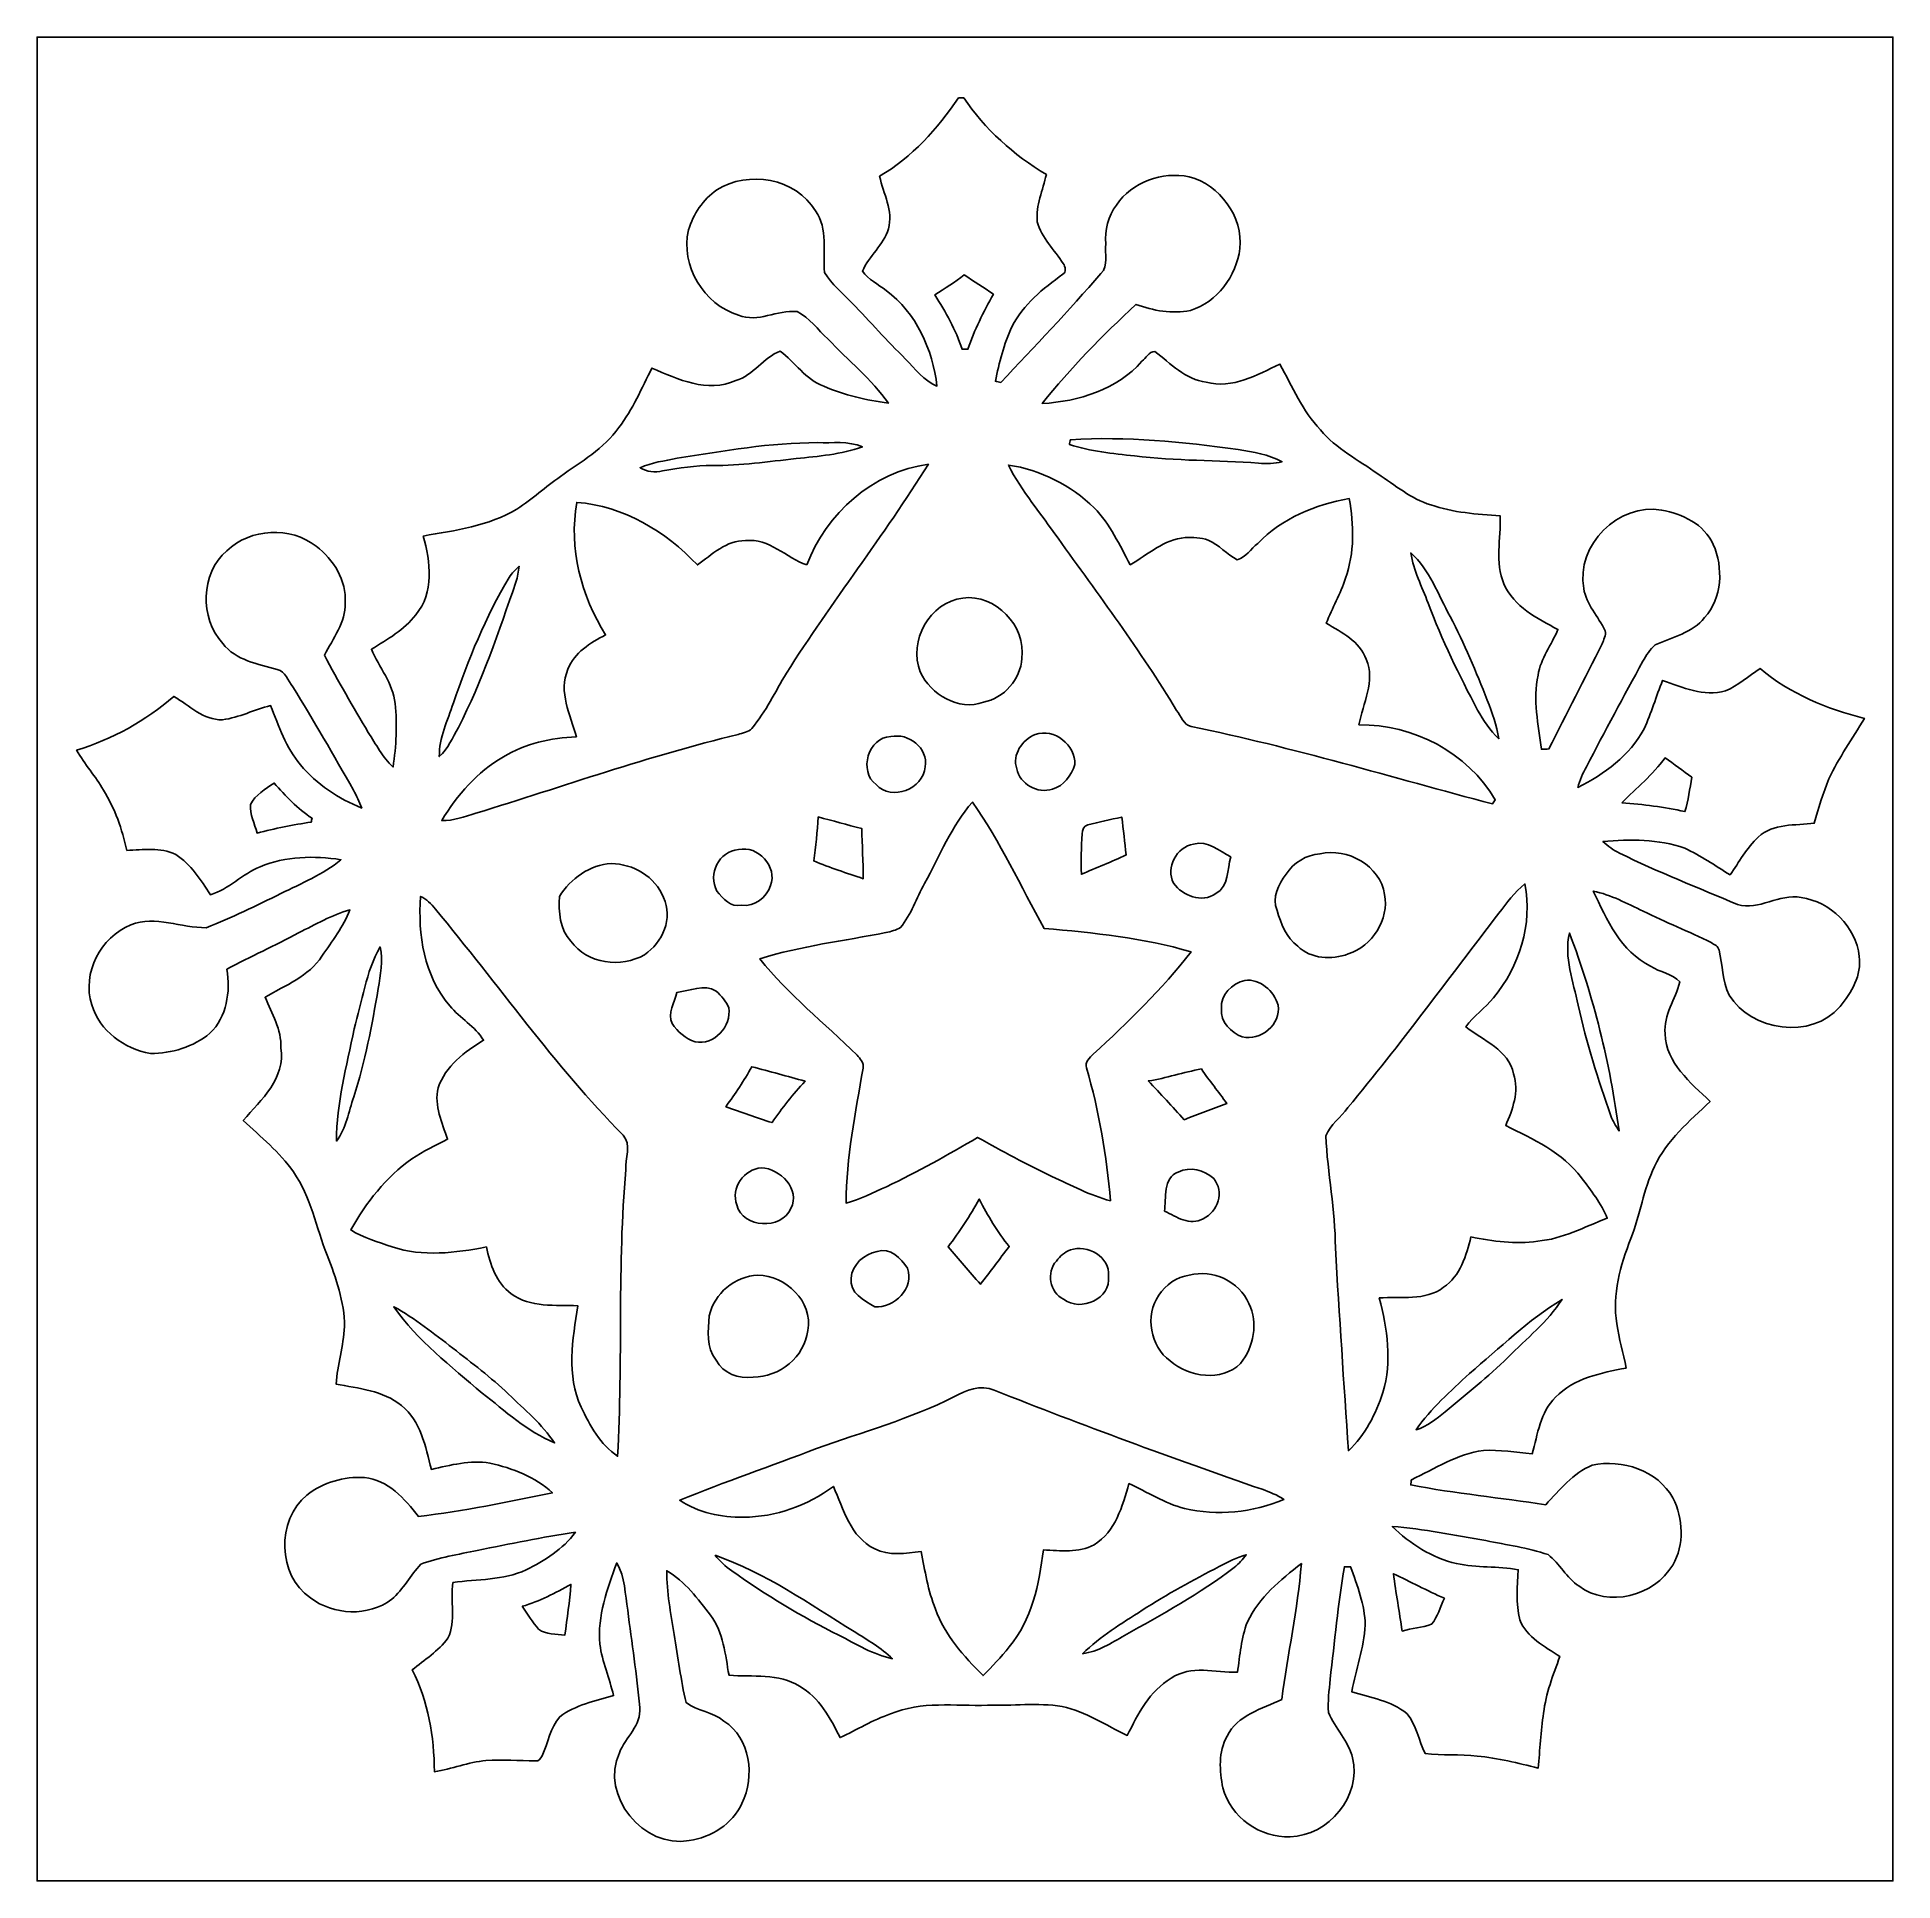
# Model space of a CAD drawing. Header units: centimetres. Extents: x -16.8 to 16.8, y -16.7 to 16.7.
import ezdxf

# ---------------------------------------------------------------- set-up
doc = ezdxf.new("R2010")
doc.units = ezdxf.units.CM
doc.header["$MEASUREMENT"] = 0
doc.layers.add('Layer 1', color=7, linetype='Continuous')

msp = doc.modelspace()

# ---------------------------------------------------------------- linework, layer by layer
at = {"layer": 'Layer 1', "color": 7}
for points, knots in [([(-16.77458, 16.66875), (-16.77458, 16.66875), (16.77458, 16.66875), (16.77458, 16.66875), (16.77458, 16.66875), (16.77458, 16.66875), (16.77458, -16.66875), (16.77458, -16.66875), (16.77458, -16.66875), (16.77458, -16.66875), (-16.77458, -16.66875), (-16.77458, -16.66875), (-16.77458, -16.66875), (-16.77458, -16.66875), (-16.77458, 16.66875), (-16.77458, 16.66875), (-16.77458, 16.66875), (-16.77458, 16.66875), (-16.77458, 16.66875), (-16.77458, 16.66875)], [0, 0, 0, 0, 0.16666667, 0.16666667, 0.16666667, 0.16666667, 0.33333333, 0.33333333, 0.33333333, 0.33333333, 0.5, 0.5, 0.5, 0.5, 0.66666667, 0.66666667, 0.66666667, 0.66666667, 1, 1, 1, 1]), ([(-0.11465, 15.57055), (-0.4953, 15.01175), (-0.95744, 14.49987), (-1.54305, 14.15168), (-1.54305, 14.15168), (-1.47708, 13.83665), (-1.29328, 13.5322), (-1.38536, 13.20165), (-1.38536, 13.20165), (-1.47179, 12.90955), (-1.73355, 12.71199), (-1.85314, 12.43718), (-1.85314, 12.43718), (-1.74801, 12.28161), (-1.56845, 12.20258), (-1.42593, 12.08581), (-1.42593, 12.08581), (-0.87912, 11.68541), (-0.58491, 11.01796), (-0.50694, 10.35861), (-0.50694, 10.35861), (-0.74366, 10.4581), (-0.89994, 10.67082), (-1.07703, 10.84686), (-1.07703, 10.84686), (-1.403, 11.17953), (-1.72014, 11.52102), (-2.04117, 11.85862), (-2.04117, 11.85862), (-2.20804, 12.04101), (-2.41265, 12.19729), (-2.53859, 12.41249), (-2.53859, 12.41249), (-2.57316, 12.78326), (-2.47015, 13.19918), (-2.70228, 13.52656), (-2.70228, 13.52656), (-3.05576, 14.12099), (-3.91971, 14.26633), (-4.48769, 13.90509), (-4.48769, 13.90509), (-4.7371, 13.7347), (-4.90996, 13.46623), (-5.00063, 13.18119), (-5.00063, 13.18119), (-5.14668, 12.53561), (-4.72511, 11.83217), (-4.09434, 11.64237), (-4.09434, 11.64237), (-3.74403, 11.49491), (-3.39302, 11.74186), (-3.03636, 11.70517), (-3.03636, 11.70517), (-2.81058, 11.59298), (-2.65994, 11.37744), (-2.47721, 11.21057), (-2.47721, 11.21057), (-2.11526, 10.82146), (-1.69016, 10.48667), (-1.38395, 10.04852), (-1.38395, 10.04852), (-1.784, 10.10426), (-2.18299, 10.19634), (-2.55482, 10.3565), (-2.55482, 10.3565), (-2.87831, 10.4835), (-3.07446, 10.78547), (-3.34045, 10.9922), (-3.34045, 10.9922), (-3.64419, 10.87931), (-3.82058, 10.54947), (-4.14549, 10.46127), (-4.14549, 10.46127), (-4.65737, 10.2295), (-5.18866, 10.47926), (-5.65856, 10.68529), (-5.65856, 10.68529), (-5.84412, 10.31946), (-6.00745, 9.93846), (-6.25793, 9.61037), (-6.25793, 9.61037), (-6.52533, 9.22761), (-6.94408, 8.99372), (-7.31344, 8.72455), (-7.31344, 8.72455), (-7.58296, 8.53757), (-7.82391, 8.31286), (-8.10013, 8.13611), (-8.10013, 8.13611), (-8.61342, 7.82637), (-9.21632, 7.75159), (-9.79452, 7.64752), (-9.79452, 7.64752), (-9.66399, 7.18361), (-9.58991, 6.61882), (-9.93034, 6.22582), (-9.93034, 6.22582), (-10.13425, 5.94819), (-10.44363, 5.78026), (-10.73009, 5.60141), (-10.73009, 5.60141), (-10.59251, 5.27156), (-10.34027, 4.98475), (-10.30393, 4.61821), (-10.30393, 4.61821), (-10.26089, 4.23686), (-10.28277, 3.85022), (-10.33886, 3.47098), (-10.33886, 3.47098), (-10.53324, 3.64419), (-10.64578, 3.88585), (-10.79006, 4.09751), (-10.79006, 4.09751), (-11.06135, 4.5593), (-11.33299, 5.02144), (-11.58099, 5.49628), (-11.58099, 5.49628), (-11.42471, 5.79473), (-11.1947, 6.08436), (-11.20493, 6.43996), (-11.20493, 6.43996), (-11.17706, 6.84812), (-11.41554, 7.22207), (-11.7288, 7.4616), (-11.7288, 7.4616), (-12.192, 7.82602), (-12.91908, 7.79074), (-13.34417, 7.38187), (-13.34417, 7.38187), (-13.82501, 6.9723), (-13.83559, 6.16338), (-13.41826, 5.70301), (-13.41826, 5.70301), (-13.18401, 5.39997), (-12.78043, 5.33541), (-12.43506, 5.23452), (-12.43506, 5.23452), (-12.28584, 5.19712), (-12.23645, 5.02991), (-12.15073, 4.92196), (-12.15073, 4.92196), (-11.77572, 4.3053), (-11.40954, 3.68335), (-11.05711, 3.05329), (-11.05711, 3.05329), (-10.99644, 2.95028), (-10.94916, 2.83986), (-10.90683, 2.72803), (-10.90683, 2.72803), (-11.32487, 2.90407), (-11.72422, 3.15454), (-12.01103, 3.51049), (-12.01103, 3.51049), (-12.27808, 3.81776), (-12.4012, 4.21217), (-12.55501, 4.58153), (-12.55501, 4.58153), (-12.84923, 4.51097), (-13.12051, 4.36316), (-13.42355, 4.32647), (-13.42355, 4.32647), (-13.76927, 4.31341), (-14.02644, 4.58364), (-14.30232, 4.74874), (-14.30232, 4.74874), (-14.8142, 4.30565), (-15.41427, 3.97439), (-16.05986, 3.77296), (-16.05986, 3.77296), (-15.91557, 3.52143), (-15.71872, 3.30447), (-15.57479, 3.05259), (-15.57479, 3.05259), (-15.36735, 2.72062), (-15.23718, 2.34562), (-15.15216, 1.96462), (-15.15216, 1.96462), (-14.85935, 1.96921), (-14.54221, 2.02671), (-14.26845, 1.88983), (-14.26845, 1.88983), (-13.99575, 1.71203), (-13.81513, 1.43122), (-13.64298, 1.1624), (-13.64298, 1.1624), (-13.30748, 1.26083), (-13.06583, 1.53882), (-12.74374, 1.66864), (-12.74374, 1.66864), (-12.28372, 1.85737), (-11.76902, 1.87149), (-11.28289, 1.79493), (-11.28289, 1.79493), (-11.60533, 1.52788), (-11.99444, 1.36807), (-12.36557, 1.18322), (-12.36557, 1.18322), (-12.81254, 0.96908), (-13.25527, 0.74013), (-13.71988, 0.56621), (-13.71988, 0.56621), (-14.16544, 0.5588), (-14.6371, 0.79763), (-15.07913, 0.6163), (-15.07913, 0.6163), (-15.63123, 0.39405), (-15.96637, -0.24906), (-15.78786, -0.82973), (-15.78786, -0.82973), (-15.64111, -1.29434), (-15.20084, -1.62983), (-14.72741, -1.70674), (-14.72741, -1.70674), (-14.34183, -1.71133), (-13.94989, -1.58785), (-13.64968, -1.34338), (-13.64968, -1.34338), (-13.34453, -1.04352), (-13.27679, -0.59161), (-13.34382, -0.18556), (-13.34382, -0.18556), (-12.91802, 0.04657), (-12.47211, 0.2413), (-12.04666, 0.47449), (-12.04666, 0.47449), (-11.74256, 0.62124), (-11.44764, 0.79904), (-11.1192, 0.88724), (-11.1192, 0.88724), (-11.24126, 0.58385), (-11.44129, 0.32103), (-11.62509, 0.05327), (-11.62509, 0.05327), (-11.86145, -0.31644), (-12.29219, -0.47484), (-12.65273, -0.69215), (-12.65273, -0.69215), (-12.52996, -0.98531), (-12.35463, -1.27529), (-12.36733, -1.60549), (-12.36733, -1.60549), (-12.27984, -2.15406), (-12.72117, -2.5467), (-13.04678, -2.91747), (-13.04678, -2.91747), (-12.73422, -3.21769), (-12.3892, -3.49144), (-12.14014, -3.85092), (-12.14014, -3.85092), (-11.81947, -4.29824), (-11.73268, -4.85528), (-11.53054, -5.35693), (-11.53054, -5.35693), (-11.37285, -5.77074), (-11.21763, -6.19689), (-11.21692, -6.64563), (-11.21692, -6.64563), (-11.23915, -6.99664), (-11.34216, -7.33637), (-11.37109, -7.68667), (-11.37109, -7.68667), (-10.9668, -7.76429), (-10.52054, -7.80415), (-10.18787, -8.07156), (-10.18787, -8.07156), (-9.83544, -8.35272), (-9.75748, -8.81768), (-9.646, -9.22831), (-9.646, -9.22831), (-9.30028, -9.15), (-8.94574, -9.05757), (-8.58943, -9.11542), (-8.58943, -9.11542), (-8.18021, -9.20468), (-7.76817, -9.36519), (-7.45737, -9.65341), (-7.45737, -9.65341), (-8.26206, -9.80934), (-9.06498, -9.9882), (-9.8806, -10.07851), (-9.8806, -10.07851), (-10.13001, -9.76136), (-10.42988, -9.41458), (-10.85815, -9.37436), (-10.85815, -9.37436), (-11.22715, -9.35637), (-11.60639, -9.4615), (-11.89778, -9.69257), (-11.89778, -9.69257), (-12.44847, -10.14977), (-12.43365, -11.14037), (-11.83464, -11.55206), (-11.83464, -11.55206), (-11.41871, -11.86568), (-10.78548, -11.89672), (-10.36461, -11.57746), (-10.36461, -11.57746), (-10.15365, -11.39719), (-10.02559, -11.14354), (-9.83756, -10.94352), (-9.83756, -10.94352), (-9.50983, -10.81617), (-9.15882, -10.76819), (-8.81662, -10.69269), (-8.81662, -10.69269), (-8.22643, -10.5791), (-7.63905, -10.44963), (-7.04356, -10.36602), (-7.04356, -10.36602), (-7.26828, -10.67117), (-7.59778, -10.87896), (-7.93327, -11.04406), (-7.93327, -11.04406), (-8.34813, -11.23879), (-8.81415, -11.20987), (-9.25654, -11.27443), (-9.25654, -11.27443), (-9.31545, -11.60533), (-9.19092, -11.96904), (-9.34861, -12.27878), (-9.34861, -12.27878), (-9.52077, -12.51409), (-9.7723, -12.67425), (-9.99666, -12.85487), (-9.99666, -12.85487), (-9.69645, -13.42037), (-9.59944, -14.06278), (-9.59203, -14.69637), (-9.59203, -14.69637), (-9.27806, -14.64204), (-8.97784, -14.52457), (-8.65964, -14.49141), (-8.65964, -14.49141), (-8.36154, -14.47306), (-8.06344, -14.49599), (-7.76534, -14.50022), (-7.76534, -14.50022), (-7.70573, -14.51081), (-7.66868, -14.45507), (-7.64575, -14.40956), (-7.64575, -14.40956), (-7.53604, -14.17461), (-7.49759, -13.90191), (-7.32649, -13.70012), (-7.32649, -13.70012), (-7.04321, -13.4874), (-6.68584, -13.41579), (-6.35388, -13.31701), (-6.35388, -13.31701), (-6.42726, -13.0048), (-6.55884, -12.70811), (-6.60047, -12.38885), (-6.60047, -12.38885), (-6.64916, -11.87979), (-6.46853, -11.38802), (-6.29567, -10.91882), (-6.29567, -10.91882), (-6.1408, -11.17565), (-6.14715, -11.48927), (-6.096, -11.77607), (-6.096, -11.77607), (-6.02544, -12.36133), (-5.93055, -12.94412), (-5.8801, -13.5315), (-5.8801, -13.5315), (-5.84764, -13.85817), (-6.13904, -14.07125), (-6.24805, -14.35206), (-6.24805, -14.35206), (-6.60329, -15.12535), (-5.80954, -16.09549), (-4.98616, -15.9385), (-4.98616, -15.9385), (-4.58435, -15.88417), (-4.20688, -15.63934), (-4.03154, -15.26716), (-4.03154, -15.26716), (-3.79589, -14.77751), (-3.87209, -14.08853), (-4.35892, -13.7795), (-4.35892, -13.7795), (-4.5593, -13.61264), (-4.83835, -13.59711), (-5.04331, -13.44507), (-5.04331, -13.44507), (-5.13856, -13.03867), (-5.18442, -12.62239), (-5.26062, -12.21246), (-5.26062, -12.21246), (-5.31636, -11.83076), (-5.39609, -11.44905), (-5.39044, -11.0617), (-5.39044, -11.0617), (-5.06095, -11.25149), (-4.82988, -11.57146), (-4.59987, -11.86639), (-4.59987, -11.86639), (-4.36351, -12.1793), (-4.33564, -12.58041), (-4.26614, -12.95188), (-4.26614, -12.95188), (-3.84246, -12.98222), (-3.36868, -12.91378), (-2.98944, -13.14768), (-2.98944, -13.14768), (-2.63278, -13.35299), (-2.43664, -13.72517), (-2.25848, -14.07901), (-2.25848, -14.07901), (-1.95333, -13.93931), (-1.66899, -13.75445), (-1.34655, -13.65109), (-1.34655, -13.65109), (-0.79375, -13.41049), (-0.1778, -13.51174), (0.40569, -13.49234), (0.40569, -13.49234), (0.85584, -13.5061), (1.31127, -13.44224), (1.7586, -13.51597), (1.7586, -13.51597), (2.18511, -13.60346), (2.54459, -13.85817), (2.93264, -14.03914), (2.93264, -14.03914), (3.12984, -13.65003), (3.33516, -13.23446), (3.72745, -13.00409), (3.72745, -13.00409), (4.08234, -12.76068), (4.52543, -12.90108), (4.92478, -12.89579), (4.92478, -12.89579), (4.97311, -12.59099), (4.98934, -12.27631), (5.10681, -11.98739), (5.10681, -11.98739), (5.31142, -11.54324), (5.70512, -11.22504), (6.08154, -10.93152), (6.08154, -10.93152), (6.01627, -11.75738), (5.83177, -12.56771), (5.72699, -13.38897), (5.72699, -13.38897), (5.37281, -13.5576), (4.92196, -13.66732), (4.73781, -14.0522), (4.73781, -14.0522), (4.58011, -14.33689), (4.5974, -14.67908), (4.66372, -14.98741), (4.66372, -14.98741), (4.79884, -15.51446), (5.33612, -15.90005), (5.87834, -15.86936), (5.87834, -15.86936), (6.57084, -15.85595), (7.17515, -15.12782), (7.00793, -14.44343), (7.00793, -14.44343), (6.92926, -14.13722), (6.69361, -13.91003), (6.57119, -13.62393), (6.57119, -13.62393), (6.55426, -13.42319), (6.58389, -13.22211), (6.60153, -13.0235), (6.60153, -13.0235), (6.68091, -12.3444), (6.74405, -11.66319), (6.85941, -10.98938), (6.85941, -10.98938), (6.88728, -10.98903), (6.94267, -10.98903), (6.97018, -10.98903), (6.97018, -10.98903), (7.09119, -11.32981), (7.22983, -11.67589), (7.23477, -12.04313), (7.23477, -12.04313), (7.20937, -12.45482), (7.07284, -12.84746), (6.99206, -13.24963), (6.99206, -13.24963), (7.33143, -13.35864), (7.70149, -13.40626), (7.98583, -13.64086), (7.98583, -13.64086), (8.16539, -13.84829), (8.19961, -14.1291), (8.31956, -14.36793), (8.31956, -14.36793), (8.63036, -14.4085), (8.9468, -14.37322), (9.25901, -14.41132), (9.25901, -14.41132), (9.63366, -14.44625), (9.99878, -14.53903), (10.36285, -14.62969), (10.36285, -14.62969), (10.39283, -14.29808), (10.40977, -13.96541), (10.45951, -13.63592), (10.45951, -13.63592), (10.50219, -13.28102), (10.62884, -12.94412), (10.75584, -12.61251), (10.75584, -12.61251), (10.4835, -12.43189), (10.15436, -12.26996), (10.02877, -11.94717), (10.02877, -11.94717), (9.95751, -11.6519), (9.9822, -11.34251), (10.00196, -11.0423), (10.00196, -11.0423), (9.63295, -10.97386), (9.2516, -11.01231), (8.88471, -10.93011), (8.88471, -10.93011), (8.43915, -10.83204), (8.04686, -10.57099), (7.72266, -10.25878), (7.72266, -10.25878), (8.29169, -10.30781), (8.85331, -10.41682), (9.41529, -10.51701), (9.41529, -10.51701), (9.7917, -10.59286), (10.17623, -10.64401), (10.54029, -10.76995), (10.54029, -10.76995), (10.75408, -10.928), (10.86838, -11.19223), (11.09874, -11.33616), (11.09874, -11.33616), (11.62826, -11.74115), (12.46117, -11.51326), (12.79349, -10.95939), (12.79349, -10.95939), (13.01044, -10.59074), (12.98434, -10.11767), (12.79807, -9.74302), (12.79807, -9.74302), (12.52079, -9.24983), (11.87697, -9.03287), (11.34075, -9.15282), (11.34075, -9.15282), (10.98832, -9.29076), (10.75231, -9.60261), (10.49796, -9.86719), (10.49796, -9.86719), (9.68587, -9.74196), (8.86636, -9.66576), (8.05956, -9.50807), (8.05956, -9.50807), (8.06203, -9.48443), (8.06732, -9.43751), (8.06979, -9.41423), (8.06979, -9.41423), (8.49559, -9.2202), (8.89811, -8.9475), (9.37084, -8.884), (9.37084, -8.884), (9.66576, -8.87236), (9.95856, -8.91822), (10.25137, -8.94715), (10.25137, -8.94715), (10.3565, -8.59508), (10.39671, -8.19079), (10.67752, -7.92551), (10.67752, -7.92551), (11.01019, -7.57414), (11.4995, -7.48489), (11.95176, -7.39563), (11.95176, -7.39563), (11.90272, -7.12717), (11.82405, -6.86506), (11.78172, -6.59553), (11.78172, -6.59553), (11.70234, -6.06743), (11.84099, -5.54037), (12.0396, -5.05495), (12.0396, -5.05495), (12.20717, -4.62986), (12.26361, -4.16631), (12.46505, -3.75426), (12.46505, -3.75426), (12.68412, -3.26954), (13.10217, -2.93688), (13.47082, -2.57387), (13.47082, -2.57387), (13.11663, -2.23767), (12.67495, -1.88136), (12.65731, -1.35361), (12.65731, -1.35361), (12.62239, -1.00894), (12.84499, -0.73025), (12.92331, -0.41346), (12.92331, -0.41346), (12.78572, -0.26247), (12.55995, -0.2413), (12.39273, -0.13053), (12.39273, -0.13053), (11.85721, 0.13441), (11.59898, 0.71543), (11.35803, 1.22731), (11.35803, 1.22731), (11.67836, 1.16276), (11.96622, 1.00224), (12.25973, 0.86607), (12.25973, 0.86607), (12.66507, 0.66428), (13.08559, 0.49636), (13.49128, 0.29563), (13.49128, 0.29563), (13.54596, 0.26247), (13.61793, 0.23142), (13.63274, 0.16157), (13.63274, 0.16157), (13.70224, -0.10548), (13.68284, -0.40181), (13.81337, -0.65229), (13.81337, -0.65229), (14.22012, -1.30986), (15.2975, -1.46332), (15.81997, -0.86148), (15.81997, -0.86148), (16.02493, -0.60889), (16.21649, -0.29281), (16.16534, 0.04798), (16.16534, 0.04798), (16.11136, 0.58455), (15.64358, 1.03999), (15.11653, 1.11019), (15.11653, 1.11019), (14.71754, 1.19274), (14.35488, 0.86466), (13.96682, 0.98601), (13.96682, 0.98601), (13.2521, 1.28834), (12.52855, 1.57198), (11.83181, 1.91488), (11.83181, 1.91488), (11.7221, 1.96921), (11.62191, 2.04047), (11.53125, 2.12231), (11.53125, 2.12231), (12.02514, 2.17064), (12.53631, 2.16853), (13.01044, 2.00272), (13.01044, 2.00272), (13.30043, 1.87254), (13.56078, 1.68628), (13.83242, 1.52224), (13.83242, 1.52224), (13.99469, 1.75401), (14.13192, 2.00978), (14.34183, 2.2038), (14.34183, 2.2038), (14.61452, 2.46415), (15.0114, 2.407), (15.3543, 2.45569), (15.3543, 2.45569), (15.42874, 2.72733), (15.51093, 2.99755), (15.61853, 3.2579), (15.61853, 3.2579), (15.79562, 3.64243), (16.0468, 3.98533), (16.26094, 4.34869), (16.26094, 4.34869), (15.58078, 4.52226), (14.91686, 4.79425), (14.37393, 5.25004), (14.37393, 5.25004), (14.16367, 5.11986), (13.97882, 4.94277), (13.74916, 4.84646), (13.74916, 4.84646), (13.35299, 4.73604), (12.97552, 4.9089), (12.6111, 5.03767), (12.6111, 5.03767), (12.49327, 4.74768), (12.41107, 4.44359), (12.27526, 4.16101), (12.27526, 4.16101), (12.01879, 3.6763), (11.55665, 3.34574), (11.08004, 3.10127), (11.08004, 3.10127), (11.11462, 3.2325), (11.16894, 3.35703), (11.23315, 3.47592), (11.23315, 3.47592), (11.56899, 4.11374), (11.90696, 4.75086), (12.25479, 5.38268), (12.25479, 5.38268), (12.31935, 5.48852), (12.38179, 5.60352), (12.47987, 5.68149), (12.47987, 5.68149), (12.78678, 5.82189), (13.1505, 5.89703), (13.37169, 6.17185), (13.37169, 6.17185), (13.69025, 6.52709), (13.71106, 7.07425), (13.52797, 7.49617), (13.52797, 7.49617), (13.36463, 7.8613), (12.96705, 8.05074), (12.5924, 8.11671), (12.5924, 8.11671), (11.81523, 8.25429), (11.04159, 7.47854), (11.18588, 6.70101), (11.18588, 6.70101), (11.22892, 6.41068), (11.4494, 6.19054), (11.57499, 5.93584), (11.57499, 5.93584), (11.58946, 5.85294), (11.54642, 5.77356), (11.51643, 5.69842), (11.51643, 5.69842), (11.20563, 5.06024), (10.86873, 4.43548), (10.55687, 3.79801), (10.55687, 3.79801), (10.51066, 3.79589), (10.46515, 3.79377), (10.41964, 3.7913), (10.41964, 3.7913), (10.36038, 4.2351), (10.2683, 4.68736), (10.35897, 5.13292), (10.35897, 5.13292), (10.40765, 5.43631), (10.60415, 5.68113), (10.71915, 5.95912), (10.71915, 5.95912), (10.34062, 6.15703), (9.92611, 6.37046), (9.74337, 6.78109), (9.74337, 6.78109), (9.57333, 7.17197), (9.69292, 7.6006), (9.67564, 8.01088), (9.67564, 8.01088), (9.25371, 8.04263), (8.82368, 8.07085), (8.42116, 8.2102), (8.42116, 8.2102), (8.0645, 8.32309), (7.77311, 8.56721), (7.46619, 8.77041), (7.46619, 8.77041), (7.10918, 9.02088), (6.71195, 9.22902), (6.42549, 9.56557), (6.42549, 9.56557), (6.10376, 9.91094), (5.91714, 10.34697), (5.69348, 10.75584), (5.69348, 10.75584), (5.27932, 10.56146), (4.83553, 10.30499), (4.36069, 10.42741), (4.36069, 10.42741), (3.98039, 10.47962), (3.72145, 10.76819), (3.43182, 10.98409), (3.43182, 10.98409), (3.32599, 10.98091), (3.27237, 10.86485), (3.19687, 10.80805), (3.19687, 10.80805), (2.75308, 10.29264), (2.05528, 10.08486), (1.39629, 10.04147), (1.39629, 10.04147), (1.90465, 10.68776), (2.48814, 11.27584), (3.09069, 11.83499), (3.09069, 11.83499), (3.40395, 11.72422), (3.74438, 11.65648), (4.07529, 11.72774), (4.07529, 11.72774), (4.56353, 11.87521), (4.90149, 12.35075), (4.97134, 12.84429), (4.97134, 12.84429), (5.02673, 13.42319), (4.61045, 13.99611), (4.05271, 14.14498), (4.05271, 14.14498), (3.56623, 14.23987), (3.01766, 14.0529), (2.73897, 13.63169), (2.73897, 13.63169), (2.5848, 13.43484), (2.52518, 13.17766), (2.54353, 12.93107), (2.54353, 12.93107), (2.51954, 12.7575), (2.60279, 12.53314), (2.4571, 12.39591), (2.4571, 12.39591), (1.87643, 11.71822), (1.25836, 11.0744), (0.64594, 10.42564), (0.64594, 10.42564), (0.62195, 10.43058), (0.57397, 10.44046), (0.54998, 10.4454), (0.54998, 10.4454), (0.61877, 10.7823), (0.70132, 11.11956), (0.84737, 11.43212), (0.84737, 11.43212), (1.05269, 11.83217), (1.41076, 12.1218), (1.76742, 12.38144), (1.76742, 12.38144), (1.83903, 12.42342), (1.81504, 12.5162), (1.77729, 12.573), (1.77729, 12.573), (1.6196, 12.82277), (1.38077, 13.03655), (1.30598, 13.33077), (1.30598, 13.33077), (1.2767, 13.62639), (1.40758, 13.90297), (1.47038, 14.1859), (1.47038, 14.1859), (0.88124, 14.53797), (0.35842, 15.00117), (-0.02364, 15.57337), (-0.02364, 15.57337), (-0.04657, 15.57267), (-0.09208, 15.57126), (-0.11465, 15.57055)], [0, 0, 0, 0, 0.00469484, 0.00469484, 0.00469484, 0.00469484, 0.00938967, 0.00938967, 0.00938967, 0.00938967, 0.01408451, 0.01408451, 0.01408451, 0.01408451, 0.01877934, 0.01877934, 0.01877934, 0.01877934, 0.02347418, 0.02347418, 0.02347418, 0.02347418, 0.02816901, 0.02816901, 0.02816901, 0.02816901, 0.03286385, 0.03286385, 0.03286385, 0.03286385, 0.03755869, 0.03755869, 0.03755869, 0.03755869, 0.04225352, 0.04225352, 0.04225352, 0.04225352, 0.04694836, 0.04694836, 0.04694836, 0.04694836, 0.05164319, 0.05164319, 0.05164319, 0.05164319, 0.05633803, 0.05633803, 0.05633803, 0.05633803, 0.06103286, 0.06103286, 0.06103286, 0.06103286, 0.0657277, 0.0657277, 0.0657277, 0.0657277, 0.07042254, 0.07042254, 0.07042254, 0.07042254, 0.07511737, 0.07511737, 0.07511737, 0.07511737, 0.07981221, 0.07981221, 0.07981221, 0.07981221, 0.08450704, 0.08450704, 0.08450704, 0.08450704, 0.08920188, 0.08920188, 0.08920188, 0.08920188, 0.09389671, 0.09389671, 0.09389671, 0.09389671, 0.09859155, 0.09859155, 0.09859155, 0.09859155, 0.10328638, 0.10328638, 0.10328638, 0.10328638, 0.10798122, 0.10798122, 0.10798122, 0.10798122, 0.11267606, 0.11267606, 0.11267606, 0.11267606, 0.11737089, 0.11737089, 0.11737089, 0.11737089, 0.12206573, 0.12206573, 0.12206573, 0.12206573, 0.12676056, 0.12676056, 0.12676056, 0.12676056, 0.1314554, 0.1314554, 0.1314554, 0.1314554, 0.13615023, 0.13615023, 0.13615023, 0.13615023, 0.14084507, 0.14084507, 0.14084507, 0.14084507, 0.14553991, 0.14553991, 0.14553991, 0.14553991, 0.15023474, 0.15023474, 0.15023474, 0.15023474, 0.15492958, 0.15492958, 0.15492958, 0.15492958, 0.15962441, 0.15962441, 0.15962441, 0.15962441, 0.16431925, 0.16431925, 0.16431925, 0.16431925, 0.16901408, 0.16901408, 0.16901408, 0.16901408, 0.17370892, 0.17370892, 0.17370892, 0.17370892, 0.17840376, 0.17840376, 0.17840376, 0.17840376, 0.18309859, 0.18309859, 0.18309859, 0.18309859, 0.18779343, 0.18779343, 0.18779343, 0.18779343, 0.19248826, 0.19248826, 0.19248826, 0.19248826, 0.1971831, 0.1971831, 0.1971831, 0.1971831, 0.20187793, 0.20187793, 0.20187793, 0.20187793, 0.20657277, 0.20657277, 0.20657277, 0.20657277, 0.21126761, 0.21126761, 0.21126761, 0.21126761, 0.21596244, 0.21596244, 0.21596244, 0.21596244, 0.22065728, 0.22065728, 0.22065728, 0.22065728, 0.22535211, 0.22535211, 0.22535211, 0.22535211, 0.23004695, 0.23004695, 0.23004695, 0.23004695, 0.23474178, 0.23474178, 0.23474178, 0.23474178, 0.23943662, 0.23943662, 0.23943662, 0.23943662, 0.24413146, 0.24413146, 0.24413146, 0.24413146, 0.24882629, 0.24882629, 0.24882629, 0.24882629, 0.25352113, 0.25352113, 0.25352113, 0.25352113, 0.25821596, 0.25821596, 0.25821596, 0.25821596, 0.2629108, 0.2629108, 0.2629108, 0.2629108, 0.26760563, 0.26760563, 0.26760563, 0.26760563, 0.27230047, 0.27230047, 0.27230047, 0.27230047, 0.27699531, 0.27699531, 0.27699531, 0.27699531, 0.28169014, 0.28169014, 0.28169014, 0.28169014, 0.28638498, 0.28638498, 0.28638498, 0.28638498, 0.29107981, 0.29107981, 0.29107981, 0.29107981, 0.29577465, 0.29577465, 0.29577465, 0.29577465, 0.30046948, 0.30046948, 0.30046948, 0.30046948, 0.30516432, 0.30516432, 0.30516432, 0.30516432, 0.30985915, 0.30985915, 0.30985915, 0.30985915, 0.31455399, 0.31455399, 0.31455399, 0.31455399, 0.31924883, 0.31924883, 0.31924883, 0.31924883, 0.32394366, 0.32394366, 0.32394366, 0.32394366, 0.3286385, 0.3286385, 0.3286385, 0.3286385, 0.33333333, 0.33333333, 0.33333333, 0.33333333, 0.33802817, 0.33802817, 0.33802817, 0.33802817, 0.342723, 0.342723, 0.342723, 0.342723, 0.34741784, 0.34741784, 0.34741784, 0.34741784, 0.35211268, 0.35211268, 0.35211268, 0.35211268, 0.35680751, 0.35680751, 0.35680751, 0.35680751, 0.36150235, 0.36150235, 0.36150235, 0.36150235, 0.36619718, 0.36619718, 0.36619718, 0.36619718, 0.37089202, 0.37089202, 0.37089202, 0.37089202, 0.37558685, 0.37558685, 0.37558685, 0.37558685, 0.38028169, 0.38028169, 0.38028169, 0.38028169, 0.38497653, 0.38497653, 0.38497653, 0.38497653, 0.38967136, 0.38967136, 0.38967136, 0.38967136, 0.3943662, 0.3943662, 0.3943662, 0.3943662, 0.39906103, 0.39906103, 0.39906103, 0.39906103, 0.40375587, 0.40375587, 0.40375587, 0.40375587, 0.4084507, 0.4084507, 0.4084507, 0.4084507, 0.41314554, 0.41314554, 0.41314554, 0.41314554, 0.41784038, 0.41784038, 0.41784038, 0.41784038, 0.42253521, 0.42253521, 0.42253521, 0.42253521, 0.42723005, 0.42723005, 0.42723005, 0.42723005, 0.43192488, 0.43192488, 0.43192488, 0.43192488, 0.43661972, 0.43661972, 0.43661972, 0.43661972, 0.44131455, 0.44131455, 0.44131455, 0.44131455, 0.44600939, 0.44600939, 0.44600939, 0.44600939, 0.45070423, 0.45070423, 0.45070423, 0.45070423, 0.45539906, 0.45539906, 0.45539906, 0.45539906, 0.4600939, 0.4600939, 0.4600939, 0.4600939, 0.46478873, 0.46478873, 0.46478873, 0.46478873, 0.46948357, 0.46948357, 0.46948357, 0.46948357, 0.4741784, 0.4741784, 0.4741784, 0.4741784, 0.47887324, 0.47887324, 0.47887324, 0.47887324, 0.48356808, 0.48356808, 0.48356808, 0.48356808, 0.48826291, 0.48826291, 0.48826291, 0.48826291, 0.49295775, 0.49295775, 0.49295775, 0.49295775, 0.49765258, 0.49765258, 0.49765258, 0.49765258, 0.50234742, 0.50234742, 0.50234742, 0.50234742, 0.50704225, 0.50704225, 0.50704225, 0.50704225, 0.51173709, 0.51173709, 0.51173709, 0.51173709, 0.51643192, 0.51643192, 0.51643192, 0.51643192, 0.52112676, 0.52112676, 0.52112676, 0.52112676, 0.5258216, 0.5258216, 0.5258216, 0.5258216, 0.53051643, 0.53051643, 0.53051643, 0.53051643, 0.53521127, 0.53521127, 0.53521127, 0.53521127, 0.5399061, 0.5399061, 0.5399061, 0.5399061, 0.54460094, 0.54460094, 0.54460094, 0.54460094, 0.54929577, 0.54929577, 0.54929577, 0.54929577, 0.55399061, 0.55399061, 0.55399061, 0.55399061, 0.55868545, 0.55868545, 0.55868545, 0.55868545, 0.56338028, 0.56338028, 0.56338028, 0.56338028, 0.56807512, 0.56807512, 0.56807512, 0.56807512, 0.57276995, 0.57276995, 0.57276995, 0.57276995, 0.57746479, 0.57746479, 0.57746479, 0.57746479, 0.58215962, 0.58215962, 0.58215962, 0.58215962, 0.58685446, 0.58685446, 0.58685446, 0.58685446, 0.5915493, 0.5915493, 0.5915493, 0.5915493, 0.59624413, 0.59624413, 0.59624413, 0.59624413, 0.60093897, 0.60093897, 0.60093897, 0.60093897, 0.6056338, 0.6056338, 0.6056338, 0.6056338, 0.61032864, 0.61032864, 0.61032864, 0.61032864, 0.61502347, 0.61502347, 0.61502347, 0.61502347, 0.61971831, 0.61971831, 0.61971831, 0.61971831, 0.62441315, 0.62441315, 0.62441315, 0.62441315, 0.62910798, 0.62910798, 0.62910798, 0.62910798, 0.63380282, 0.63380282, 0.63380282, 0.63380282, 0.63849765, 0.63849765, 0.63849765, 0.63849765, 0.64319249, 0.64319249, 0.64319249, 0.64319249, 0.64788732, 0.64788732, 0.64788732, 0.64788732, 0.65258216, 0.65258216, 0.65258216, 0.65258216, 0.657277, 0.657277, 0.657277, 0.657277, 0.66197183, 0.66197183, 0.66197183, 0.66197183, 0.66666667, 0.66666667, 0.66666667, 0.66666667, 0.6713615, 0.6713615, 0.6713615, 0.6713615, 0.67605634, 0.67605634, 0.67605634, 0.67605634, 0.68075117, 0.68075117, 0.68075117, 0.68075117, 0.68544601, 0.68544601, 0.68544601, 0.68544601, 0.69014085, 0.69014085, 0.69014085, 0.69014085, 0.69483568, 0.69483568, 0.69483568, 0.69483568, 0.69953052, 0.69953052, 0.69953052, 0.69953052, 0.70422535, 0.70422535, 0.70422535, 0.70422535, 0.70892019, 0.70892019, 0.70892019, 0.70892019, 0.71361502, 0.71361502, 0.71361502, 0.71361502, 0.71830986, 0.71830986, 0.71830986, 0.71830986, 0.72300469, 0.72300469, 0.72300469, 0.72300469, 0.72769953, 0.72769953, 0.72769953, 0.72769953, 0.73239437, 0.73239437, 0.73239437, 0.73239437, 0.7370892, 0.7370892, 0.7370892, 0.7370892, 0.74178404, 0.74178404, 0.74178404, 0.74178404, 0.74647887, 0.74647887, 0.74647887, 0.74647887, 0.75117371, 0.75117371, 0.75117371, 0.75117371, 0.75586854, 0.75586854, 0.75586854, 0.75586854, 0.76056338, 0.76056338, 0.76056338, 0.76056338, 0.76525822, 0.76525822, 0.76525822, 0.76525822, 0.76995305, 0.76995305, 0.76995305, 0.76995305, 0.77464789, 0.77464789, 0.77464789, 0.77464789, 0.77934272, 0.77934272, 0.77934272, 0.77934272, 0.78403756, 0.78403756, 0.78403756, 0.78403756, 0.78873239, 0.78873239, 0.78873239, 0.78873239, 0.79342723, 0.79342723, 0.79342723, 0.79342723, 0.79812207, 0.79812207, 0.79812207, 0.79812207, 0.8028169, 0.8028169, 0.8028169, 0.8028169, 0.80751174, 0.80751174, 0.80751174, 0.80751174, 0.81220657, 0.81220657, 0.81220657, 0.81220657, 0.81690141, 0.81690141, 0.81690141, 0.81690141, 0.82159624, 0.82159624, 0.82159624, 0.82159624, 0.82629108, 0.82629108, 0.82629108, 0.82629108, 0.83098592, 0.83098592, 0.83098592, 0.83098592, 0.83568075, 0.83568075, 0.83568075, 0.83568075, 0.84037559, 0.84037559, 0.84037559, 0.84037559, 0.84507042, 0.84507042, 0.84507042, 0.84507042, 0.84976526, 0.84976526, 0.84976526, 0.84976526, 0.85446009, 0.85446009, 0.85446009, 0.85446009, 0.85915493, 0.85915493, 0.85915493, 0.85915493, 0.86384977, 0.86384977, 0.86384977, 0.86384977, 0.8685446, 0.8685446, 0.8685446, 0.8685446, 0.87323944, 0.87323944, 0.87323944, 0.87323944, 0.87793427, 0.87793427, 0.87793427, 0.87793427, 0.88262911, 0.88262911, 0.88262911, 0.88262911, 0.88732394, 0.88732394, 0.88732394, 0.88732394, 0.89201878, 0.89201878, 0.89201878, 0.89201878, 0.89671362, 0.89671362, 0.89671362, 0.89671362, 0.90140845, 0.90140845, 0.90140845, 0.90140845, 0.90610329, 0.90610329, 0.90610329, 0.90610329, 0.91079812, 0.91079812, 0.91079812, 0.91079812, 0.91549296, 0.91549296, 0.91549296, 0.91549296, 0.92018779, 0.92018779, 0.92018779, 0.92018779, 0.92488263, 0.92488263, 0.92488263, 0.92488263, 0.92957746, 0.92957746, 0.92957746, 0.92957746, 0.9342723, 0.9342723, 0.9342723, 0.9342723, 0.93896714, 0.93896714, 0.93896714, 0.93896714, 0.94366197, 0.94366197, 0.94366197, 0.94366197, 0.94835681, 0.94835681, 0.94835681, 0.94835681, 0.95305164, 0.95305164, 0.95305164, 0.95305164, 0.95774648, 0.95774648, 0.95774648, 0.95774648, 0.96244131, 0.96244131, 0.96244131, 0.96244131, 0.96713615, 0.96713615, 0.96713615, 0.96713615, 0.97183099, 0.97183099, 0.97183099, 0.97183099, 0.97652582, 0.97652582, 0.97652582, 0.97652582, 0.98122066, 0.98122066, 0.98122066, 0.98122066, 0.98591549, 0.98591549, 0.98591549, 0.98591549, 0.99061033, 0.99061033, 0.99061033, 0.99061033, 1, 1, 1, 1]), ([(-0.5461, 12.00785), (-0.36548, 12.12462), (-0.18274, 12.23892), (-0.01235, 12.37015), (-0.01235, 12.37015), (0.16122, 12.2495), (0.34396, 12.14261), (0.5147, 12.01843), (0.5147, 12.01843), (0.33267, 11.70093), (0.16969, 11.37214), (0.05151, 11.02501), (0.05151, 11.02501), (0.02575, 11.02501), (-0.02575, 11.02501), (-0.05151, 11.02466), (-0.05151, 11.02466), (-0.16581, 11.37567), (-0.34678, 11.69882), (-0.5461, 12.00785)], [0, 0, 0, 0, 0.16666667, 0.16666667, 0.16666667, 0.16666667, 0.33333333, 0.33333333, 0.33333333, 0.33333333, 0.5, 0.5, 0.5, 0.5, 0.66666667, 0.66666667, 0.66666667, 0.66666667, 1, 1, 1, 1]), ([(1.90429, 9.38989), (2.91959, 9.45197), (3.93312, 9.35108), (4.93748, 9.21067), (4.93748, 9.21067), (5.20912, 9.17011), (5.48746, 9.12495), (5.73193, 8.99195), (5.73193, 8.99195), (5.594, 8.95632), (5.44971, 8.94997), (5.3086, 8.96585), (5.3086, 8.96585), (4.56142, 9.02017), (3.81, 9.00289), (3.06599, 9.09708), (3.06599, 9.09708), (2.66841, 9.13483), (2.26907, 9.18104), (1.88736, 9.3031), (1.88736, 9.3031), (1.89159, 9.32497), (1.90006, 9.36837), (1.90429, 9.38989)], [0, 0, 0, 0, 0.14285714, 0.14285714, 0.14285714, 0.14285714, 0.28571429, 0.28571429, 0.28571429, 0.28571429, 0.42857143, 0.42857143, 0.42857143, 0.42857143, 0.57142857, 0.57142857, 0.57142857, 0.57142857, 0.71428571, 0.71428571, 0.71428571, 0.71428571, 1, 1, 1, 1]), ([(-5.20524, 9.05369), (-4.36386, 9.18739), (-3.51896, 9.33662), (-2.66383, 9.33591), (-2.66383, 9.33591), (-2.39536, 9.32603), (-2.10855, 9.37295), (-1.85561, 9.25795), (-1.85561, 9.25795), (-2.24049, 9.12142), (-2.64901, 9.09179), (-3.05153, 9.04734), (-3.05153, 9.04734), (-3.55494, 8.99442), (-4.05836, 8.91928), (-4.56565, 8.92316), (-4.56565, 8.92316), (-4.86869, 8.9221), (-5.1689, 8.8773), (-5.46664, 8.82544), (-5.46664, 8.82544), (-5.60776, 8.78064), (-5.74993, 8.81521), (-5.8741, 8.88294), (-5.8741, 8.88294), (-5.6642, 8.98066), (-5.42996, 9.00536), (-5.20524, 9.05369)], [0, 0, 0, 0, 0.125, 0.125, 0.125, 0.125, 0.25, 0.25, 0.25, 0.25, 0.375, 0.375, 0.375, 0.375, 0.5, 0.5, 0.5, 0.5, 0.625, 0.625, 0.625, 0.625, 0.75, 0.75, 0.75, 0.75, 1, 1, 1, 1]), ([(-2.85926, 7.12435), (-2.51319, 8.05603), (-1.65911, 8.81415), (-0.66252, 8.94574), (-0.66252, 8.94574), (-1.47003, 7.65457), (-2.41124, 6.45336), (-3.22862, 5.1689), (-3.22862, 5.1689), (-3.42829, 4.83094), (-3.59904, 4.47252), (-3.85304, 4.16948), (-3.85304, 4.16948), (-3.91407, 4.09751), (-4.02096, 4.08834), (-4.10245, 4.06083), (-4.10245, 4.06083), (-5.70653, 3.67136), (-7.26546, 3.12103), (-8.84132, 2.63419), (-8.84132, 2.63419), (-9.04452, 2.57916), (-9.24631, 2.49696), (-9.46044, 2.50296), (-9.46044, 2.50296), (-9.17928, 2.96157), (-8.81944, 3.38702), (-8.34461, 3.65372), (-8.34461, 3.65372), (-7.95338, 3.90384), (-7.48312, 3.9945), (-7.02522, 4.01849), (-7.02522, 4.01849), (-7.13211, 4.41184), (-7.35683, 4.83164), (-7.17832, 5.23804), (-7.17832, 5.23804), (-7.06155, 5.54496), (-6.77404, 5.71782), (-6.49676, 5.85964), (-6.49676, 5.85964), (-6.9409, 6.56661), (-7.16598, 7.42421), (-7.01746, 8.25571), (-7.01746, 8.25571), (-6.17396, 8.19221), (-5.40949, 7.73218), (-4.83835, 7.12646), (-4.83835, 7.12646), (-4.57482, 7.31097), (-4.31377, 7.57449), (-3.96769, 7.56391), (-3.96769, 7.56391), (-3.54154, 7.61189), (-3.23497, 7.25876), (-2.85926, 7.12435)], [0, 0, 0, 0, 0.06666667, 0.06666667, 0.06666667, 0.06666667, 0.13333333, 0.13333333, 0.13333333, 0.13333333, 0.2, 0.2, 0.2, 0.2, 0.26666667, 0.26666667, 0.26666667, 0.26666667, 0.33333333, 0.33333333, 0.33333333, 0.33333333, 0.4, 0.4, 0.4, 0.4, 0.46666667, 0.46666667, 0.46666667, 0.46666667, 0.53333333, 0.53333333, 0.53333333, 0.53333333, 0.6, 0.6, 0.6, 0.6, 0.66666667, 0.66666667, 0.66666667, 0.66666667, 0.73333333, 0.73333333, 0.73333333, 0.73333333, 0.8, 0.8, 0.8, 0.8, 0.86666667, 0.86666667, 0.86666667, 0.86666667, 1, 1, 1, 1]), ([(0.78352, 8.93022), (1.36842, 8.84767), (1.911, 8.56297), (2.33751, 8.15834), (2.33751, 8.15834), (2.62467, 7.86306), (2.79329, 7.48489), (2.98803, 7.12823), (2.98803, 7.12823), (3.30659, 7.31238), (3.59798, 7.58931), (3.98251, 7.61894), (3.98251, 7.61894), (4.1208, 7.62741), (4.26544, 7.62247), (4.39737, 7.57414), (4.39737, 7.57414), (4.59458, 7.49194), (4.73181, 7.31061), (4.92301, 7.21924), (4.92301, 7.21924), (5.07824, 7.26193), (5.17102, 7.41539), (5.29096, 7.51452), (5.29096, 7.51452), (5.73123, 7.96784), (6.3313, 8.22007), (6.94725, 8.32591), (6.94725, 8.32591), (7.03016, 7.84966), (7.04815, 7.34483), (6.87634, 6.88552), (6.87634, 6.88552), (6.78991, 6.60188), (6.63857, 6.34541), (6.52992, 6.07095), (6.52992, 6.07095), (6.81108, 5.90444), (7.1314, 5.74816), (7.25346, 5.41831), (7.25346, 5.41831), (7.42315, 5.02532), (7.19102, 4.62209), (7.12152, 4.23439), (7.12152, 4.23439), (8.10648, 4.24709), (9.08226, 3.73274), (9.58674, 2.87867), (9.58674, 2.87867), (9.57404, 2.85997), (9.54899, 2.82258), (9.53629, 2.80388), (9.53629, 2.80388), (7.72336, 3.28048), (5.92808, 3.8287), (4.08975, 4.2037), (4.08975, 4.2037), (3.94829, 4.23228), (3.90631, 4.39879), (3.82482, 4.4958), (3.82482, 4.4958), (3.17465, 5.57636), (2.41441, 6.58389), (1.68204, 7.60906), (1.68204, 7.60906), (1.37619, 8.04474), (1.02764, 8.45467), (0.78352, 8.93022)], [0, 0, 0, 0, 0.05555556, 0.05555556, 0.05555556, 0.05555556, 0.11111111, 0.11111111, 0.11111111, 0.11111111, 0.16666667, 0.16666667, 0.16666667, 0.16666667, 0.22222222, 0.22222222, 0.22222222, 0.22222222, 0.27777778, 0.27777778, 0.27777778, 0.27777778, 0.33333333, 0.33333333, 0.33333333, 0.33333333, 0.38888889, 0.38888889, 0.38888889, 0.38888889, 0.44444444, 0.44444444, 0.44444444, 0.44444444, 0.5, 0.5, 0.5, 0.5, 0.55555556, 0.55555556, 0.55555556, 0.55555556, 0.61111111, 0.61111111, 0.61111111, 0.61111111, 0.66666667, 0.66666667, 0.66666667, 0.66666667, 0.72222222, 0.72222222, 0.72222222, 0.72222222, 0.77777778, 0.77777778, 0.77777778, 0.77777778, 0.83333333, 0.83333333, 0.83333333, 0.83333333, 0.88888889, 0.88888889, 0.88888889, 0.88888889, 1, 1, 1, 1]), ([(-8.23983, 6.89927), (-8.19256, 6.97689), (-8.128, 7.0418), (-8.06062, 7.10212), (-8.06062, 7.10212), (-8.07332, 7.00511), (-8.08778, 6.90774), (-8.11918, 6.81496), (-8.11918, 6.81496), (-8.42539, 5.92349), (-8.72913, 5.02603), (-9.15917, 4.18465), (-9.15917, 4.18465), (-9.26006, 4.00191), (-9.34685, 3.8033), (-9.50348, 3.65936), (-9.50348, 3.65936), (-9.50913, 4.00085), (-9.35426, 4.31236), (-9.24983, 4.62915), (-9.24983, 4.62915), (-8.98066, 5.41337), (-8.66704, 6.18666), (-8.23983, 6.89927)], [0, 0, 0, 0, 0.14285714, 0.14285714, 0.14285714, 0.14285714, 0.28571429, 0.28571429, 0.28571429, 0.28571429, 0.42857143, 0.42857143, 0.42857143, 0.42857143, 0.57142857, 0.57142857, 0.57142857, 0.57142857, 0.71428571, 0.71428571, 0.71428571, 0.71428571, 1, 1, 1, 1]), ([(8.05991, 7.34307), (8.4014, 7.03333), (8.55486, 6.58742), (8.7697, 6.19196), (8.7697, 6.19196), (9.02829, 5.70336), (9.23819, 5.19148), (9.4428, 4.67889), (9.4428, 4.67889), (9.52641, 4.45206), (9.61496, 4.22381), (9.64918, 3.98321), (9.64918, 3.98321), (9.49325, 4.13314), (9.37013, 4.31412), (9.26465, 4.5018), (9.26465, 4.5018), (8.93516, 5.13045), (8.62048, 5.76827), (8.37212, 6.43361), (8.37212, 6.43361), (8.2617, 6.73417), (8.10648, 7.02275), (8.05991, 7.34307)], [0, 0, 0, 0, 0.14285714, 0.14285714, 0.14285714, 0.14285714, 0.28571429, 0.28571429, 0.28571429, 0.28571429, 0.42857143, 0.42857143, 0.42857143, 0.42857143, 0.57142857, 0.57142857, 0.57142857, 0.57142857, 0.71428571, 0.71428571, 0.71428571, 0.71428571, 1, 1, 1, 1]), ([(-0.03739, 6.52604), (0.54927, 6.60753), (1.1116, 6.01663), (1.02482, 5.4356), (1.02482, 5.4356), (1.01141, 5.05319), (0.70344, 4.72087), (0.33514, 4.64114), (0.33514, 4.64114), (-0.11642, 4.4831), (-0.62124, 4.77696), (-0.80786, 5.19077), (-0.80786, 5.19077), (-1.02976, 5.74887), (-0.63888, 6.45372), (-0.03739, 6.52604)], [0, 0, 0, 0, 0.2, 0.2, 0.2, 0.2, 0.4, 0.4, 0.4, 0.4, 0.6, 0.6, 0.6, 0.6, 1, 1, 1, 1]), ([(-1.34267, 4.02026), (-1.02341, 4.09434), (-0.66181, 3.81564), (-0.71967, 3.4738), (-0.71967, 3.4738), (-0.75248, 3.07375), (-1.32398, 2.84656), (-1.60831, 3.15383), (-1.60831, 3.15383), (-1.92758, 3.39513), (-1.75295, 4.01003), (-1.34267, 4.02026)], [0, 0, 0, 0, 0.25, 0.25, 0.25, 0.25, 0.5, 0.5, 0.5, 0.5, 1, 1, 1, 1]), ([(1.26718, 4.06047), (1.61854, 4.18112), (1.99602, 3.86786), (1.98861, 3.51437), (1.98861, 3.51437), (1.91558, 3.32846), (1.79176, 3.12173), (1.58256, 3.07305), (1.58256, 3.07305), (1.31621, 2.98097), (0.98884, 3.16159), (0.93592, 3.44029), (0.93592, 3.44029), (0.84561, 3.69358), (1.03928, 3.96452), (1.26718, 4.06047)], [0, 0, 0, 0, 0.2, 0.2, 0.2, 0.2, 0.4, 0.4, 0.4, 0.4, 0.6, 0.6, 0.6, 0.6, 1, 1, 1, 1]), ([(11.87732, 2.82575), (12.14155, 3.09139), (12.43189, 3.33269), (12.65555, 3.63714), (12.65555, 3.63714), (12.81959, 3.52284), (12.9794, 3.40219), (13.14274, 3.28612), (13.14274, 3.28612), (13.10358, 3.07834), (13.0743, 2.86738), (13.01362, 2.66418), (13.01362, 2.66418), (12.64038, 2.75202), (12.25832, 2.79365), (11.87732, 2.82575)], [0, 0, 0, 0, 0.2, 0.2, 0.2, 0.2, 0.4, 0.4, 0.4, 0.4, 0.6, 0.6, 0.6, 0.6, 1, 1, 1, 1]), ([(-12.91731, 2.79329), (-12.83511, 2.97145), (-12.6432, 3.07022), (-12.48904, 3.1817), (-12.48904, 3.1817), (-12.28231, 2.94781), (-12.06712, 2.71709), (-11.805, 2.54459), (-11.805, 2.54459), (-11.80818, 2.5273), (-11.81418, 2.49237), (-11.81735, 2.47509), (-11.81735, 2.47509), (-12.1472, 2.42746), (-12.47422, 2.36079), (-12.79666, 2.27647), (-12.79666, 2.27647), (-12.83899, 2.44722), (-12.93389, 2.61444), (-12.91731, 2.79329)], [0, 0, 0, 0, 0.16666667, 0.16666667, 0.16666667, 0.16666667, 0.33333333, 0.33333333, 0.33333333, 0.33333333, 0.5, 0.5, 0.5, 0.5, 0.66666667, 0.66666667, 0.66666667, 0.66666667, 1, 1, 1, 1]), ([(-0.7306, 1.3656), (-0.45932, 1.86443), (-0.24236, 2.40559), (0.13511, 2.83669), (0.13511, 2.83669), (0.63994, 2.11878), (1.00506, 1.31868), (1.42981, 0.55386), (1.42981, 0.55386), (2.32234, 0.47237), (3.22721, 0.38735), (4.08869, 0.12806), (4.08869, 0.12806), (3.56023, -0.54398), (2.94852, -1.14406), (2.3181, -1.71909), (2.3181, -1.71909), (2.25566, -1.78506), (2.16147, -1.86514), (2.19534, -1.96674), (2.19534, -1.96674), (2.42782, -2.75026), (2.55658, -3.55953), (2.63031, -4.37233), (2.63031, -4.37233), (2.25919, -4.27214), (1.9177, -4.09187), (1.57092, -3.93136), (1.57092, -3.93136), (1.11231, -3.71687), (0.66957, -3.47274), (0.2286, -3.22545), (0.2286, -3.22545), (-0.30974, -3.54401), (-0.85584, -3.85057), (-1.42205, -4.11727), (-1.42205, -4.11727), (-1.66194, -4.22169), (-1.89301, -4.35398), (-2.15018, -4.4129), (-2.15018, -4.4129), (-2.14559, -3.58987), (-1.97873, -2.77954), (-1.84256, -1.97097), (-1.84256, -1.97097), (-1.82386, -1.87925), (-1.89371, -1.80128), (-1.95121, -1.74025), (-1.95121, -1.74025), (-2.53541, -1.15852), (-3.19687, -0.64558), (-3.70805, 0.006), (-3.70805, 0.006), (-2.96369, 0.23354), (-2.18969, 0.32844), (-1.4284, 0.47872), (-1.4284, 0.47872), (-1.33773, 0.49777), (-1.24531, 0.51999), (-1.16593, 0.56938), (-1.16593, 0.56938), (-0.97331, 0.80645), (-0.87736, 1.10137), (-0.7306, 1.3656)], [0, 0, 0, 0, 0.05882353, 0.05882353, 0.05882353, 0.05882353, 0.11764706, 0.11764706, 0.11764706, 0.11764706, 0.17647059, 0.17647059, 0.17647059, 0.17647059, 0.23529412, 0.23529412, 0.23529412, 0.23529412, 0.29411765, 0.29411765, 0.29411765, 0.29411765, 0.35294118, 0.35294118, 0.35294118, 0.35294118, 0.41176471, 0.41176471, 0.41176471, 0.41176471, 0.47058824, 0.47058824, 0.47058824, 0.47058824, 0.52941176, 0.52941176, 0.52941176, 0.52941176, 0.58823529, 0.58823529, 0.58823529, 0.58823529, 0.64705882, 0.64705882, 0.64705882, 0.64705882, 0.70588235, 0.70588235, 0.70588235, 0.70588235, 0.76470588, 0.76470588, 0.76470588, 0.76470588, 0.82352941, 0.82352941, 0.82352941, 0.82352941, 0.88235294, 0.88235294, 0.88235294, 0.88235294, 1, 1, 1, 1]), ([(-2.6543, 2.56822), (-2.39113, 2.50155), (-2.13043, 2.42464), (-1.86619, 2.36079), (-1.86619, 2.36079), (-1.85667, 2.05811), (-1.8415, 1.75507), (-1.84009, 1.45203), (-1.84009, 1.45203), (-2.13995, 1.55504), (-2.44228, 1.651), (-2.73509, 1.772), (-2.73509, 1.772), (-2.69452, 2.03588), (-2.67159, 2.30223), (-2.6543, 2.56822)], [0, 0, 0, 0, 0.2, 0.2, 0.2, 0.2, 0.4, 0.4, 0.4, 0.4, 0.6, 0.6, 0.6, 0.6, 1, 1, 1, 1]), ([(2.2225, 2.42429), (2.42429, 2.48038), (2.62925, 2.52342), (2.83457, 2.56505), (2.83457, 2.56505), (2.86244, 2.33751), (2.88819, 2.10961), (2.91394, 1.88172), (2.91394, 1.88172), (2.6483, 1.75613), (2.37384, 1.651), (2.10538, 1.53211), (2.10538, 1.53211), (2.08774, 1.77483), (2.10679, 2.01895), (2.11843, 2.26095), (2.11843, 2.26095), (2.12125, 2.32763), (2.14701, 2.41124), (2.2225, 2.42429)], [0, 0, 0, 0, 0.16666667, 0.16666667, 0.16666667, 0.16666667, 0.33333333, 0.33333333, 0.33333333, 0.33333333, 0.5, 0.5, 0.5, 0.5, 0.66666667, 0.66666667, 0.66666667, 0.66666667, 1, 1, 1, 1]), ([(-4.09504, 1.97803), (-3.74474, 2.06269), (-3.38455, 1.66511), (-3.51437, 1.3275), (-3.51437, 1.3275), (-3.58563, 1.1109), (-3.80471, 0.94439), (-4.03966, 0.97084), (-4.03966, 0.97084), (-4.23404, 0.9338), (-4.37974, 1.09185), (-4.48592, 1.22873), (-4.48592, 1.22873), (-4.65243, 1.53529), (-4.44712, 1.94804), (-4.09504, 1.97803)], [0, 0, 0, 0, 0.2, 0.2, 0.2, 0.2, 0.4, 0.4, 0.4, 0.4, 0.6, 0.6, 0.6, 0.6, 1, 1, 1, 1]), ([(4.1335, 2.07645), (4.38926, 2.14842), (4.59422, 1.95756), (4.80342, 1.84714), (4.80342, 1.84714), (4.7431, 1.62348), (4.76991, 1.3081), (4.53319, 1.18251), (4.53319, 1.18251), (4.27884, 1.00365), (3.93806, 1.14371), (3.76908, 1.36984), (3.76908, 1.36984), (3.6255, 1.65206), (3.82376, 2.02671), (4.1335, 2.07645)], [0, 0, 0, 0, 0.2, 0.2, 0.2, 0.2, 0.4, 0.4, 0.4, 0.4, 0.6, 0.6, 0.6, 0.6, 1, 1, 1, 1]), ([(6.41844, 1.90429), (6.91621, 2.0133), (7.5057, 1.68839), (7.58578, 1.16664), (7.58578, 1.16664), (7.66798, 0.71085), (7.36459, 0.23248), (6.92926, 0.09172), (6.92926, 0.09172), (6.63152, -0.02187), (6.2544, 0.00035), (6.01557, 0.23036), (6.01557, 0.23036), (5.80954, 0.38629), (5.71112, 0.63923), (5.64303, 0.87948), (5.64303, 0.87948), (5.5432, 1.1109), (5.67196, 1.34902), (5.80319, 1.53458), (5.80319, 1.53458), (5.94148, 1.74096), (6.17044, 1.88348), (6.41844, 1.90429)], [0, 0, 0, 0, 0.14285714, 0.14285714, 0.14285714, 0.14285714, 0.28571429, 0.28571429, 0.28571429, 0.28571429, 0.42857143, 0.42857143, 0.42857143, 0.42857143, 0.57142857, 0.57142857, 0.57142857, 0.57142857, 0.71428571, 0.71428571, 0.71428571, 0.71428571, 1, 1, 1, 1]), ([(-6.39516, 1.72614), (-5.99758, 1.71909), (-5.59717, 1.49401), (-5.45183, 1.11125), (-5.45183, 1.11125), (-5.27226, 0.74436), (-5.46876, 0.29245), (-5.79332, 0.07796), (-5.79332, 0.07796), (-6.21736, -0.1711), (-6.82943, -0.08714), (-7.12505, 0.32032), (-7.12505, 0.32032), (-7.32367, 0.53728), (-7.35154, 0.85161), (-7.33072, 1.12995), (-7.33072, 1.12995), (-7.13423, 1.45309), (-6.78074, 1.70674), (-6.39516, 1.72614)], [0, 0, 0, 0, 0.16666667, 0.16666667, 0.16666667, 0.16666667, 0.33333333, 0.33333333, 0.33333333, 0.33333333, 0.5, 0.5, 0.5, 0.5, 0.66666667, 0.66666667, 0.66666667, 0.66666667, 1, 1, 1, 1]), ([(9.64847, 0.82868), (9.79734, 1.01177), (9.93457, 1.20968), (10.12155, 1.35749), (10.12155, 1.35749), (10.26689, 0.63041), (10.01959, -0.13547), (9.55604, -0.70062), (9.55604, -0.70062), (9.398, -0.88547), (9.19833, -1.03082), (9.05439, -1.22767), (9.05439, -1.22767), (9.37013, -1.47214), (9.82804, -1.64324), (9.91729, -2.07751), (9.91729, -2.07751), (10.02242, -2.39818), (9.90036, -2.71992), (9.77477, -3.01272), (9.77477, -3.01272), (10.27218, -3.25755), (10.80311, -3.49956), (11.14566, -3.95429), (11.14566, -3.95429), (11.31535, -4.18747), (11.50444, -4.41713), (11.61062, -4.68877), (11.61062, -4.68877), (11.19681, -4.84046), (10.801, -5.06483), (10.35332, -5.10187), (10.35332, -5.10187), (9.94974, -5.16396), (9.54334, -5.1054), (9.14753, -5.02497), (9.14753, -5.02497), (9.06533, -5.35905), (8.95103, -5.73158), (8.65258, -5.93654), (8.65258, -5.93654), (8.31956, -6.18702), (7.87612, -6.10023), (7.48947, -6.12846), (7.48947, -6.12846), (7.63446, -6.68161), (7.72407, -7.27922), (7.55332, -7.83696), (7.55332, -7.83696), (7.42915, -8.22854), (7.23477, -8.60813), (6.93102, -8.89141), (6.93102, -8.89141), (6.84989, -7.66868), (6.76663, -6.44666), (6.69572, -5.22358), (6.69572, -5.22358), (6.69466, -4.54342), (6.55602, -3.87385), (6.52145, -3.19652), (6.52145, -3.19652), (6.60541, -2.99861), (6.79626, -2.85997), (6.92079, -2.68781), (6.92079, -2.68781), (7.8673, -1.54517), (8.75101, -0.35243), (9.64847, 0.82868)], [0, 0, 0, 0, 0.05555556, 0.05555556, 0.05555556, 0.05555556, 0.11111111, 0.11111111, 0.11111111, 0.11111111, 0.16666667, 0.16666667, 0.16666667, 0.16666667, 0.22222222, 0.22222222, 0.22222222, 0.22222222, 0.27777778, 0.27777778, 0.27777778, 0.27777778, 0.33333333, 0.33333333, 0.33333333, 0.33333333, 0.38888889, 0.38888889, 0.38888889, 0.38888889, 0.44444444, 0.44444444, 0.44444444, 0.44444444, 0.5, 0.5, 0.5, 0.5, 0.55555556, 0.55555556, 0.55555556, 0.55555556, 0.61111111, 0.61111111, 0.61111111, 0.61111111, 0.66666667, 0.66666667, 0.66666667, 0.66666667, 0.72222222, 0.72222222, 0.72222222, 0.72222222, 0.77777778, 0.77777778, 0.77777778, 0.77777778, 0.83333333, 0.83333333, 0.83333333, 0.83333333, 0.88888889, 0.88888889, 0.88888889, 0.88888889, 1, 1, 1, 1]), ([(-9.84356, 1.13242), (-9.73737, 1.07774), (-9.64565, 0.99977), (-9.57545, 0.90205), (-9.57545, 0.90205), (-8.44197, -0.45755), (-7.42527, -1.91911), (-6.18208, -3.18488), (-6.18208, -3.18488), (-6.02403, -3.35315), (-6.14927, -3.6128), (-6.12987, -3.81318), (-6.12987, -3.81318), (-6.28968, -5.53473), (-6.17961, -7.26546), (-6.28121, -8.98948), (-6.28121, -8.98948), (-6.59553, -8.78311), (-6.78251, -8.4328), (-6.93843, -8.10119), (-6.93843, -8.10119), (-7.20972, -7.5244), (-7.0933, -6.8767), (-6.99876, -6.27168), (-6.99876, -6.27168), (-7.40163, -6.24593), (-7.85954, -6.31402), (-8.20279, -6.05155), (-8.20279, -6.05155), (-8.48113, -5.85682), (-8.57956, -5.51886), (-8.65329, -5.20629), (-8.65329, -5.20629), (-9.21032, -5.31566), (-9.80546, -5.38903), (-10.35473, -5.20559), (-10.35473, -5.20559), (-10.60873, -5.11563), (-10.87649, -5.0479), (-11.10333, -4.89726), (-11.10333, -4.89726), (-10.82569, -4.40302), (-10.46798, -3.94653), (-10.00266, -3.61562), (-10.00266, -3.61562), (-9.79699, -3.47733), (-9.57368, -3.36973), (-9.35284, -3.25861), (-9.35284, -3.25861), (-9.4548, -2.96157), (-9.60014, -2.65536), (-9.52465, -2.33186), (-9.52465, -2.33186), (-9.39518, -1.93816), (-9.04558, -1.67464), (-8.70409, -1.46932), (-8.70409, -1.46932), (-8.85684, -1.21638), (-9.13059, -1.0728), (-9.31298, -0.8449), (-9.31298, -0.8449), (-9.78076, -0.30833), (-9.89154, 0.44415), (-9.84356, 1.13242)], [0, 0, 0, 0, 0.05882353, 0.05882353, 0.05882353, 0.05882353, 0.11764706, 0.11764706, 0.11764706, 0.11764706, 0.17647059, 0.17647059, 0.17647059, 0.17647059, 0.23529412, 0.23529412, 0.23529412, 0.23529412, 0.29411765, 0.29411765, 0.29411765, 0.29411765, 0.35294118, 0.35294118, 0.35294118, 0.35294118, 0.41176471, 0.41176471, 0.41176471, 0.41176471, 0.47058824, 0.47058824, 0.47058824, 0.47058824, 0.52941176, 0.52941176, 0.52941176, 0.52941176, 0.58823529, 0.58823529, 0.58823529, 0.58823529, 0.64705882, 0.64705882, 0.64705882, 0.64705882, 0.70588235, 0.70588235, 0.70588235, 0.70588235, 0.76470588, 0.76470588, 0.76470588, 0.76470588, 0.82352941, 0.82352941, 0.82352941, 0.82352941, 0.88235294, 0.88235294, 0.88235294, 0.88235294, 1, 1, 1, 1]), ([(11.08604, -0.83432), (10.99714, -0.40746), (10.82463, 0.02893), (10.92659, 0.4699), (10.92659, 0.4699), (11.36509, -0.68016), (11.66248, -1.88842), (11.82335, -3.10833), (11.82335, -3.10833), (11.7669, -3.02084), (11.71152, -2.93158), (11.67447, -2.83386), (11.67447, -2.83386), (11.44305, -2.1784), (11.23491, -1.51377), (11.08604, -0.83432)], [0, 0, 0, 0, 0.2, 0.2, 0.2, 0.2, 0.4, 0.4, 0.4, 0.4, 0.6, 0.6, 0.6, 0.6, 1, 1, 1, 1]), ([(-11.04336, -1.26541), (-10.9026, -0.7687), (-10.83098, -0.23742), (-10.57522, 0.21837), (-10.57522, 0.21837), (-10.51454, -0.03104), (-10.57063, -0.28787), (-10.60873, -0.53622), (-10.60873, -0.53622), (-10.71986, -1.19521), (-10.8458, -1.85455), (-11.05006, -2.49202), (-11.05006, -2.49202), (-11.13966, -2.7619), (-11.18905, -3.06035), (-11.36262, -3.29353), (-11.36262, -3.29353), (-11.35839, -2.60526), (-11.18129, -1.93534), (-11.04336, -1.26541)], [0, 0, 0, 0, 0.16666667, 0.16666667, 0.16666667, 0.16666667, 0.33333333, 0.33333333, 0.33333333, 0.33333333, 0.5, 0.5, 0.5, 0.5, 0.66666667, 0.66666667, 0.66666667, 0.66666667, 1, 1, 1, 1]), ([(-5.20771, -0.60466), (-4.98087, -0.57714), (-4.71276, -0.44238), (-4.49686, -0.58208), (-4.49686, -0.58208), (-4.4069, -0.66569), (-4.31906, -0.76518), (-4.26967, -0.88089), (-4.26967, -0.88089), (-4.21816, -1.21356), (-4.53425, -1.57374), (-4.88068, -1.49613), (-4.88068, -1.49613), (-5.05037, -1.43792), (-5.19536, -1.31445), (-5.29484, -1.16734), (-5.29484, -1.16734), (-5.38021, -0.98108), (-5.25427, -0.78493), (-5.20771, -0.60466)], [0, 0, 0, 0, 0.16666667, 0.16666667, 0.16666667, 0.16666667, 0.33333333, 0.33333333, 0.33333333, 0.33333333, 0.5, 0.5, 0.5, 0.5, 0.66666667, 0.66666667, 0.66666667, 0.66666667, 1, 1, 1, 1]), ([(5.05954, -0.38841), (5.33012, -0.34502), (5.59153, -0.58385), (5.65856, -0.83608), (5.65856, -0.83608), (5.72241, -1.18322), (5.33929, -1.48696), (5.01262, -1.41005), (5.01262, -1.41005), (4.80977, -1.3275), (4.60939, -1.14053), (4.63938, -0.89958), (4.63938, -0.89958), (4.61081, -0.64347), (4.82988, -0.44344), (5.05954, -0.38841)], [0, 0, 0, 0, 0.2, 0.2, 0.2, 0.2, 0.4, 0.4, 0.4, 0.4, 0.6, 0.6, 0.6, 0.6, 1, 1, 1, 1]), ([(-3.8548, -1.94839), (-3.53236, -2.02988), (-3.21239, -2.12125), (-2.89172, -2.2098), (-2.89172, -2.2098), (-3.10586, -2.44651), (-3.31153, -2.69064), (-3.48721, -2.95769), (-3.48721, -2.95769), (-3.77014, -2.87514), (-4.04424, -2.76543), (-4.32294, -2.67123), (-4.32294, -2.67123), (-4.15572, -2.43769), (-3.99309, -2.20028), (-3.8548, -1.94839)], [0, 0, 0, 0, 0.2, 0.2, 0.2, 0.2, 0.4, 0.4, 0.4, 0.4, 0.6, 0.6, 0.6, 0.6, 1, 1, 1, 1]), ([(3.31399, -2.20345), (3.63926, -2.15688), (3.95005, -2.0447), (4.27355, -1.98826), (4.27355, -1.98826), (4.41748, -2.20239), (4.58646, -2.39889), (4.7311, -2.61303), (4.7311, -2.61303), (4.47428, -2.71004), (4.21534, -2.8), (3.96275, -2.90618), (3.96275, -2.90618), (3.74862, -2.66982), (3.53307, -2.43487), (3.31399, -2.20345)], [0, 0, 0, 0, 0.2, 0.2, 0.2, 0.2, 0.4, 0.4, 0.4, 0.4, 0.6, 0.6, 0.6, 0.6, 1, 1, 1, 1]), ([(-3.67912, -3.77754), (-3.34257, -3.78425), (-2.96827, -4.16948), (-3.14678, -4.50956), (-3.14678, -4.50956), (-3.32599, -4.90573), (-4.01073, -4.86833), (-4.12679, -4.44712), (-4.12679, -4.44712), (-4.2358, -4.14232), (-3.99415, -3.79695), (-3.67912, -3.77754)], [0, 0, 0, 0, 0.25, 0.25, 0.25, 0.25, 0.5, 0.5, 0.5, 0.5, 1, 1, 1, 1]), ([(3.85586, -3.85269), (4.06682, -3.74333), (4.32611, -3.82235), (4.49721, -3.96875), (4.49721, -3.96875), (4.69053, -4.20582), (4.57412, -4.57024), (4.30847, -4.69583), (4.30847, -4.69583), (4.064, -4.82812), (3.82129, -4.66513), (3.60715, -4.55789), (3.60715, -4.55789), (3.6389, -4.33352), (3.57293, -3.95041), (3.85586, -3.85269)], [0, 0, 0, 0, 0.2, 0.2, 0.2, 0.2, 0.4, 0.4, 0.4, 0.4, 0.6, 0.6, 0.6, 0.6, 1, 1, 1, 1]), ([(0.25823, -4.34093), (0.41028, -4.64467), (0.58632, -4.93571), (0.79975, -5.20065), (0.79975, -5.20065), (0.62336, -5.42502), (0.45614, -5.65644), (0.27905, -5.88045), (0.27905, -5.88045), (0.07796, -5.65997), (-0.10583, -5.42502), (-0.30515, -5.20347), (-0.30515, -5.20347), (-0.09525, -4.93077), (0.09031, -4.64044), (0.25823, -4.34093)], [0, 0, 0, 0, 0.2, 0.2, 0.2, 0.2, 0.4, 0.4, 0.4, 0.4, 0.6, 0.6, 0.6, 0.6, 1, 1, 1, 1]), ([(-1.58997, -5.28955), (-1.35255, -5.21088), (-1.15217, -5.40844), (-1.04246, -5.59294), (-1.04246, -5.59294), (-0.89994, -5.94924), (-1.28588, -6.31084), (-1.63089, -6.29214), (-1.63089, -6.29214), (-1.81081, -6.17114), (-2.10326, -6.03956), (-2.0574, -5.76827), (-2.0574, -5.76827), (-2.04399, -5.52238), (-1.81963, -5.33576), (-1.58997, -5.28955)], [0, 0, 0, 0, 0.2, 0.2, 0.2, 0.2, 0.4, 0.4, 0.4, 0.4, 0.6, 0.6, 0.6, 0.6, 1, 1, 1, 1]), ([(1.905, -5.25921), (2.20557, -5.15726), (2.63208, -5.38621), (2.59256, -5.73264), (2.59256, -5.73264), (2.64478, -6.1468), (2.09197, -6.38669), (1.78364, -6.1528), (1.78364, -6.1528), (1.53353, -6.03391), (1.46579, -5.66314), (1.65135, -5.46065), (1.65135, -5.46065), (1.72085, -5.3781), (1.79917, -5.29308), (1.905, -5.25921)], [0, 0, 0, 0, 0.2, 0.2, 0.2, 0.2, 0.4, 0.4, 0.4, 0.4, 0.6, 0.6, 0.6, 0.6, 1, 1, 1, 1]), ([(4.05483, -5.71747), (4.47604, -5.60705), (4.96041, -5.8233), (5.12868, -6.22864), (5.12868, -6.22864), (5.30472, -6.57895), (5.22005, -7.01287), (4.98157, -7.31167), (4.98157, -7.31167), (4.6355, -7.6581), (4.05589, -7.55579), (3.70734, -7.26581), (3.70734, -7.26581), (3.34645, -7.00264), (3.25085, -6.44666), (3.50414, -6.07871), (3.50414, -6.07871), (3.62691, -5.88927), (3.8287, -5.74746), (4.05483, -5.71747)], [0, 0, 0, 0, 0.16666667, 0.16666667, 0.16666667, 0.16666667, 0.33333333, 0.33333333, 0.33333333, 0.33333333, 0.5, 0.5, 0.5, 0.5, 0.66666667, 0.66666667, 0.66666667, 0.66666667, 1, 1, 1, 1]), ([(-3.74474, -5.71959), (-3.24414, -5.72064), (-2.74073, -6.19196), (-2.84198, -6.71654), (-2.84198, -6.71654), (-2.89736, -7.19314), (-3.35739, -7.56426), (-3.82905, -7.56038), (-3.82905, -7.56038), (-4.08764, -7.59072), (-4.37586, -7.49794), (-4.50074, -7.25099), (-4.50074, -7.25099), (-4.68207, -7.0291), (-4.64538, -6.71477), (-4.62315, -6.45019), (-4.62315, -6.45019), (-4.53566, -6.04943), (-4.15784, -5.72876), (-3.74474, -5.71959)], [0, 0, 0, 0, 0.16666667, 0.16666667, 0.16666667, 0.16666667, 0.33333333, 0.33333333, 0.33333333, 0.33333333, 0.5, 0.5, 0.5, 0.5, 0.66666667, 0.66666667, 0.66666667, 0.66666667, 1, 1, 1, 1]), ([(-10.32616, -6.28826), (-9.9441, -6.49746), (-9.60438, -6.77298), (-9.2583, -7.0358), (-9.2583, -7.0358), (-8.91752, -7.30462), (-8.56756, -7.56461), (-8.25465, -7.86659), (-8.25465, -7.86659), (-7.96184, -8.14529), (-7.64822, -8.41199), (-7.41962, -8.74889), (-7.41962, -8.74889), (-7.91316, -8.54569), (-8.3125, -8.17033), (-8.73019, -7.8486), (-8.73019, -7.8486), (-9.29146, -7.36212), (-9.89894, -6.90386), (-10.32616, -6.28826)], [0, 0, 0, 0, 0.16666667, 0.16666667, 0.16666667, 0.16666667, 0.33333333, 0.33333333, 0.33333333, 0.33333333, 0.5, 0.5, 0.5, 0.5, 0.66666667, 0.66666667, 0.66666667, 0.66666667, 1, 1, 1, 1]), ([(9.11789, -7.49512), (9.66541, -7.0358), (10.18011, -6.5278), (10.79359, -6.15562), (10.79359, -6.15562), (10.53359, -6.56237), (10.14836, -6.86259), (9.81498, -7.20443), (9.81498, -7.20443), (9.4555, -7.55297), (9.06533, -7.868), (8.68151, -8.18903), (8.68151, -8.18903), (8.51711, -8.3125), (8.35695, -8.45432), (8.15587, -8.51253), (8.15587, -8.51253), (8.42081, -8.12553), (8.78099, -7.8172), (9.11789, -7.49512)], [0, 0, 0, 0, 0.16666667, 0.16666667, 0.16666667, 0.16666667, 0.33333333, 0.33333333, 0.33333333, 0.33333333, 0.5, 0.5, 0.5, 0.5, 0.66666667, 0.66666667, 0.66666667, 0.66666667, 1, 1, 1, 1]), ([(-0.19967, -7.91527), (0.01552, -7.79674), (0.28399, -7.68738), (0.52564, -7.79533), (0.52564, -7.79533), (2.1269, -8.42892), (3.74333, -9.02441), (5.36998, -9.58885), (5.36998, -9.58885), (5.50792, -9.63436), (5.64409, -9.69151), (5.76474, -9.77371), (5.76474, -9.77371), (5.20241, -10.00936), (4.56247, -10.0771), (3.96804, -9.93316), (3.96804, -9.93316), (3.60786, -9.84603), (3.29671, -9.63683), (2.96333, -9.48514), (2.96333, -9.48514), (2.84409, -9.88977), (2.72274, -10.35544), (2.33468, -10.58968), (2.33468, -10.58968), (2.05493, -10.74561), (1.72508, -10.69481), (1.41852, -10.68352), (1.41852, -10.68352), (1.33914, -11.29912), (1.21038, -11.95176), (0.79728, -12.43824), (0.79728, -12.43824), (0.65087, -12.62062), (0.49283, -12.79349), (0.32597, -12.95717), (0.32597, -12.95717), (-0.02081, -12.60687), (-0.36936, -12.22904), (-0.53305, -11.75456), (-0.53305, -11.75456), (-0.66887, -11.42047), (-0.72425, -11.06241), (-0.79375, -10.71069), (-0.79375, -10.71069), (-1.06927, -10.74632), (-1.37548, -10.79994), (-1.63301, -10.66271), (-1.63301, -10.66271), (-2.07328, -10.45422), (-2.19816, -9.94586), (-2.37737, -9.5377), (-2.37737, -9.5377), (-2.84656, -9.88272), (-3.41948, -10.09015), (-4.00403, -10.09297), (-4.00403, -10.09297), (-4.40514, -10.09967), (-4.82071, -10.0143), (-5.15585, -9.785), (-5.15585, -9.785), (-4.33987, -9.4555), (-3.50873, -9.16446), (-2.6857, -8.85225), (-2.6857, -8.85225), (-1.85244, -8.55274), (-0.99272, -8.31603), (-0.19967, -7.91527)], [0, 0, 0, 0, 0.05555556, 0.05555556, 0.05555556, 0.05555556, 0.11111111, 0.11111111, 0.11111111, 0.11111111, 0.16666667, 0.16666667, 0.16666667, 0.16666667, 0.22222222, 0.22222222, 0.22222222, 0.22222222, 0.27777778, 0.27777778, 0.27777778, 0.27777778, 0.33333333, 0.33333333, 0.33333333, 0.33333333, 0.38888889, 0.38888889, 0.38888889, 0.38888889, 0.44444444, 0.44444444, 0.44444444, 0.44444444, 0.5, 0.5, 0.5, 0.5, 0.55555556, 0.55555556, 0.55555556, 0.55555556, 0.61111111, 0.61111111, 0.61111111, 0.61111111, 0.66666667, 0.66666667, 0.66666667, 0.66666667, 0.72222222, 0.72222222, 0.72222222, 0.72222222, 0.77777778, 0.77777778, 0.77777778, 0.77777778, 0.83333333, 0.83333333, 0.83333333, 0.83333333, 0.88888889, 0.88888889, 0.88888889, 0.88888889, 1, 1, 1, 1]), ([(-4.51838, -10.78018), (-3.60927, -11.09909), (-2.81481, -11.65895), (-2.00166, -12.16166), (-2.00166, -12.16166), (-1.7653, -12.31477), (-1.51306, -12.45235), (-1.31128, -12.65273), (-1.31128, -12.65273), (-1.66053, -12.58111), (-1.96391, -12.38532), (-2.27859, -12.22869), (-2.27859, -12.22869), (-2.9531, -11.88896), (-3.60257, -11.49985), (-4.2164, -11.05994), (-4.2164, -11.05994), (-4.33317, -10.98515), (-4.4323, -10.88778), (-4.51838, -10.78018)], [0, 0, 0, 0, 0.16666667, 0.16666667, 0.16666667, 0.16666667, 0.33333333, 0.33333333, 0.33333333, 0.33333333, 0.5, 0.5, 0.5, 0.5, 0.66666667, 0.66666667, 0.66666667, 0.66666667, 1, 1, 1, 1]), ([(4.5974, -10.98409), (4.75439, -10.90295), (4.91278, -10.82075), (5.08353, -10.77207), (5.08353, -10.77207), (5.01967, -10.85674), (4.94841, -10.93717), (4.86445, -11.00279), (4.86445, -11.00279), (4.24603, -11.47621), (3.56094, -11.85192), (2.88396, -12.23292), (2.88396, -12.23292), (2.64336, -12.36592), (2.40453, -12.52502), (2.12549, -12.56065), (2.12549, -12.56065), (2.44334, -12.24597), (2.82998, -12.01667), (3.20393, -11.77643), (3.20393, -11.77643), (3.65231, -11.48503), (4.12362, -11.23103), (4.5974, -10.98409)], [0, 0, 0, 0, 0.14285714, 0.14285714, 0.14285714, 0.14285714, 0.28571429, 0.28571429, 0.28571429, 0.28571429, 0.42857143, 0.42857143, 0.42857143, 0.42857143, 0.57142857, 0.57142857, 0.57142857, 0.57142857, 0.71428571, 0.71428571, 0.71428571, 0.71428571, 1, 1, 1, 1]), ([(-8.00276, -11.70411), (-7.69091, -11.6138), (-7.40481, -11.46387), (-7.12294, -11.30723), (-7.12294, -11.30723), (-7.14587, -11.61415), (-7.19772, -11.91754), (-7.23194, -12.22375), (-7.23194, -12.22375), (-7.38928, -12.20188), (-7.57379, -12.21811), (-7.70925, -12.11897), (-7.70925, -12.11897), (-7.81861, -11.9888), (-7.90928, -11.84522), (-8.00276, -11.70411)], [0, 0, 0, 0, 0.2, 0.2, 0.2, 0.2, 0.4, 0.4, 0.4, 0.4, 0.6, 0.6, 0.6, 0.6, 1, 1, 1, 1]), ([(7.74418, -11.11497), (8.05321, -11.25996), (8.35413, -11.42224), (8.66775, -11.55876), (8.66775, -11.55876), (8.58979, -11.71399), (8.54992, -11.89567), (8.43386, -12.02937), (8.43386, -12.02937), (8.26241, -12.08828), (8.07791, -12.10028), (7.90363, -12.15214), (7.90363, -12.15214), (7.85213, -11.80571), (7.7911, -11.4614), (7.74418, -11.11497)], [0, 0, 0, 0, 0.2, 0.2, 0.2, 0.2, 0.4, 0.4, 0.4, 0.4, 0.6, 0.6, 0.6, 0.6, 1, 1, 1, 1])]:
    msp.add_open_spline(points, degree=3, knots=knots, dxfattribs=at)
at = {"layer": 'Layer 1', "color": 251}
for points, knots in [([(-0.11465, 15.57055), (-0.09208, 15.57126), (-0.04657, 15.57267), (-0.02364, 15.57337), (-0.02364, 15.57337), (0.35842, 15.00117), (0.88124, 14.53797), (1.47038, 14.1859), (1.47038, 14.1859), (1.40758, 13.90297), (1.2767, 13.62639), (1.30598, 13.33077), (1.30598, 13.33077), (1.38077, 13.03655), (1.6196, 12.82277), (1.77729, 12.573), (1.77729, 12.573), (1.81504, 12.5162), (1.83903, 12.42342), (1.76742, 12.38144), (1.76742, 12.38144), (1.41076, 12.1218), (1.05269, 11.83217), (0.84737, 11.43212), (0.84737, 11.43212), (0.70132, 11.11956), (0.61877, 10.7823), (0.54998, 10.4454), (0.54998, 10.4454), (0.57397, 10.44046), (0.62195, 10.43058), (0.64594, 10.42564), (0.64594, 10.42564), (1.25836, 11.0744), (1.87643, 11.71822), (2.4571, 12.39591), (2.4571, 12.39591), (2.60279, 12.53314), (2.51954, 12.7575), (2.54353, 12.93107), (2.54353, 12.93107), (2.52518, 13.17766), (2.5848, 13.43484), (2.73897, 13.63169), (2.73897, 13.63169), (3.01766, 14.0529), (3.56623, 14.23987), (4.05271, 14.14498), (4.05271, 14.14498), (4.61045, 13.99611), (5.02673, 13.42319), (4.97134, 12.84429), (4.97134, 12.84429), (4.90149, 12.35075), (4.56353, 11.87521), (4.07529, 11.72774), (4.07529, 11.72774), (3.74438, 11.65648), (3.40395, 11.72422), (3.09069, 11.83499), (3.09069, 11.83499), (2.48814, 11.27584), (1.90465, 10.68776), (1.39629, 10.04147), (1.39629, 10.04147), (2.05528, 10.08486), (2.75308, 10.29264), (3.19687, 10.80805), (3.19687, 10.80805), (3.27237, 10.86485), (3.32599, 10.98091), (3.43182, 10.98409), (3.43182, 10.98409), (3.72145, 10.76819), (3.98039, 10.47962), (4.36069, 10.42741), (4.36069, 10.42741), (4.83553, 10.30499), (5.27932, 10.56146), (5.69348, 10.75584), (5.69348, 10.75584), (5.91714, 10.34697), (6.10376, 9.91094), (6.42549, 9.56557), (6.42549, 9.56557), (6.71195, 9.22902), (7.10918, 9.02088), (7.46619, 8.77041), (7.46619, 8.77041), (7.77311, 8.56721), (8.0645, 8.32309), (8.42116, 8.2102), (8.42116, 8.2102), (8.82368, 8.07085), (9.25371, 8.04263), (9.67564, 8.01088), (9.67564, 8.01088), (9.69292, 7.6006), (9.57333, 7.17197), (9.74337, 6.78109), (9.74337, 6.78109), (9.92611, 6.37046), (10.34062, 6.15703), (10.71915, 5.95912), (10.71915, 5.95912), (10.60415, 5.68113), (10.40765, 5.43631), (10.35897, 5.13292), (10.35897, 5.13292), (10.2683, 4.68736), (10.36038, 4.2351), (10.41964, 3.7913), (10.41964, 3.7913), (10.46515, 3.79377), (10.51066, 3.79589), (10.55687, 3.79801), (10.55687, 3.79801), (10.86873, 4.43548), (11.20563, 5.06024), (11.51643, 5.69842), (11.51643, 5.69842), (11.54642, 5.77356), (11.58946, 5.85294), (11.57499, 5.93584), (11.57499, 5.93584), (11.4494, 6.19054), (11.22892, 6.41068), (11.18588, 6.70101), (11.18588, 6.70101), (11.04159, 7.47854), (11.81523, 8.25429), (12.5924, 8.11671), (12.5924, 8.11671), (12.96705, 8.05074), (13.36463, 7.8613), (13.52797, 7.49617), (13.52797, 7.49617), (13.71106, 7.07425), (13.69025, 6.52709), (13.37169, 6.17185), (13.37169, 6.17185), (13.1505, 5.89703), (12.78678, 5.82189), (12.47987, 5.68149), (12.47987, 5.68149), (12.38179, 5.60352), (12.31935, 5.48852), (12.25479, 5.38268), (12.25479, 5.38268), (11.90696, 4.75086), (11.56899, 4.11374), (11.23315, 3.47592), (11.23315, 3.47592), (11.16894, 3.35703), (11.11462, 3.2325), (11.08004, 3.10127), (11.08004, 3.10127), (11.55665, 3.34574), (12.01879, 3.6763), (12.27526, 4.16101), (12.27526, 4.16101), (12.41107, 4.44359), (12.49327, 4.74768), (12.6111, 5.03767), (12.6111, 5.03767), (12.97552, 4.9089), (13.35299, 4.73604), (13.74916, 4.84646), (13.74916, 4.84646), (13.97882, 4.94277), (14.16367, 5.11986), (14.37393, 5.25004), (14.37393, 5.25004), (14.91686, 4.79425), (15.58078, 4.52226), (16.26094, 4.34869), (16.26094, 4.34869), (16.0468, 3.98533), (15.79562, 3.64243), (15.61853, 3.2579), (15.61853, 3.2579), (15.51093, 2.99755), (15.42874, 2.72733), (15.3543, 2.45569), (15.3543, 2.45569), (15.0114, 2.407), (14.61452, 2.46415), (14.34183, 2.2038), (14.34183, 2.2038), (14.13192, 2.00978), (13.99469, 1.75401), (13.83242, 1.52224), (13.83242, 1.52224), (13.56078, 1.68628), (13.30043, 1.87254), (13.01044, 2.00272), (13.01044, 2.00272), (12.53631, 2.16853), (12.02514, 2.17064), (11.53125, 2.12231), (11.53125, 2.12231), (11.62191, 2.04047), (11.7221, 1.96921), (11.83181, 1.91488), (11.83181, 1.91488), (12.52855, 1.57198), (13.2521, 1.28834), (13.96682, 0.98601), (13.96682, 0.98601), (14.35488, 0.86466), (14.71754, 1.19274), (15.11653, 1.11019), (15.11653, 1.11019), (15.64358, 1.03999), (16.11136, 0.58455), (16.16534, 0.04798), (16.16534, 0.04798), (16.21649, -0.29281), (16.02493, -0.60889), (15.81997, -0.86148), (15.81997, -0.86148), (15.2975, -1.46332), (14.22012, -1.30986), (13.81337, -0.65229), (13.81337, -0.65229), (13.68284, -0.40181), (13.70224, -0.10548), (13.63274, 0.16157), (13.63274, 0.16157), (13.61793, 0.23142), (13.54596, 0.26247), (13.49128, 0.29563), (13.49128, 0.29563), (13.08559, 0.49636), (12.66507, 0.66428), (12.25973, 0.86607), (12.25973, 0.86607), (11.96622, 1.00224), (11.67836, 1.16276), (11.35803, 1.22731), (11.35803, 1.22731), (11.59898, 0.71543), (11.85721, 0.13441), (12.39273, -0.13053), (12.39273, -0.13053), (12.55995, -0.2413), (12.78572, -0.26247), (12.92331, -0.41346), (12.92331, -0.41346), (12.84499, -0.73025), (12.62239, -1.00894), (12.65731, -1.35361), (12.65731, -1.35361), (12.67495, -1.88136), (13.11663, -2.23767), (13.47082, -2.57387), (13.47082, -2.57387), (13.10217, -2.93688), (12.68412, -3.26954), (12.46505, -3.75426), (12.46505, -3.75426), (12.26361, -4.16631), (12.20717, -4.62986), (12.0396, -5.05495), (12.0396, -5.05495), (11.84099, -5.54037), (11.70234, -6.06743), (11.78172, -6.59553), (11.78172, -6.59553), (11.82405, -6.86506), (11.90272, -7.12717), (11.95176, -7.39563), (11.95176, -7.39563), (11.4995, -7.48489), (11.01019, -7.57414), (10.67752, -7.92551), (10.67752, -7.92551), (10.39671, -8.19079), (10.3565, -8.59508), (10.25137, -8.94715), (10.25137, -8.94715), (9.95856, -8.91822), (9.66576, -8.87236), (9.37084, -8.884), (9.37084, -8.884), (8.89811, -8.9475), (8.49559, -9.2202), (8.06979, -9.41423), (8.06979, -9.41423), (8.06732, -9.43751), (8.06203, -9.48443), (8.05956, -9.50807), (8.05956, -9.50807), (8.86636, -9.66576), (9.68587, -9.74196), (10.49796, -9.86719), (10.49796, -9.86719), (10.75231, -9.60261), (10.98832, -9.29076), (11.34075, -9.15282), (11.34075, -9.15282), (11.87697, -9.03287), (12.52079, -9.24983), (12.79807, -9.74302), (12.79807, -9.74302), (12.98434, -10.11767), (13.01044, -10.59074), (12.79349, -10.95939), (12.79349, -10.95939), (12.46117, -11.51326), (11.62826, -11.74115), (11.09874, -11.33616), (11.09874, -11.33616), (10.86838, -11.19223), (10.75408, -10.928), (10.54029, -10.76995), (10.54029, -10.76995), (10.17623, -10.64401), (9.7917, -10.59286), (9.41529, -10.51701), (9.41529, -10.51701), (8.85331, -10.41682), (8.29169, -10.30781), (7.72266, -10.25878), (7.72266, -10.25878), (8.04686, -10.57099), (8.43915, -10.83204), (8.88471, -10.93011), (8.88471, -10.93011), (9.2516, -11.01231), (9.63295, -10.97386), (10.00196, -11.0423), (10.00196, -11.0423), (9.9822, -11.34251), (9.95751, -11.6519), (10.02877, -11.94717), (10.02877, -11.94717), (10.15436, -12.26996), (10.4835, -12.43189), (10.75584, -12.61251), (10.75584, -12.61251), (10.62884, -12.94412), (10.50219, -13.28102), (10.45951, -13.63592), (10.45951, -13.63592), (10.40977, -13.96541), (10.39283, -14.29808), (10.36285, -14.62969), (10.36285, -14.62969), (9.99878, -14.53903), (9.63366, -14.44625), (9.25901, -14.41132), (9.25901, -14.41132), (8.9468, -14.37322), (8.63036, -14.4085), (8.31956, -14.36793), (8.31956, -14.36793), (8.19961, -14.1291), (8.16539, -13.84829), (7.98583, -13.64086), (7.98583, -13.64086), (7.70149, -13.40626), (7.33143, -13.35864), (6.99206, -13.24963), (6.99206, -13.24963), (7.07284, -12.84746), (7.20937, -12.45482), (7.23477, -12.04313), (7.23477, -12.04313), (7.22983, -11.67589), (7.09119, -11.32981), (6.97018, -10.98903), (6.97018, -10.98903), (6.94267, -10.98903), (6.88728, -10.98903), (6.85941, -10.98938), (6.85941, -10.98938), (6.74405, -11.66319), (6.68091, -12.3444), (6.60153, -13.0235), (6.60153, -13.0235), (6.58389, -13.22211), (6.55426, -13.42319), (6.57119, -13.62393), (6.57119, -13.62393), (6.69361, -13.91003), (6.92926, -14.13722), (7.00793, -14.44343), (7.00793, -14.44343), (7.17515, -15.12782), (6.57084, -15.85595), (5.87834, -15.86936), (5.87834, -15.86936), (5.33612, -15.90005), (4.79884, -15.51446), (4.66372, -14.98741), (4.66372, -14.98741), (4.5974, -14.67908), (4.58011, -14.33689), (4.73781, -14.0522), (4.73781, -14.0522), (4.92196, -13.66732), (5.37281, -13.5576), (5.72699, -13.38897), (5.72699, -13.38897), (5.83177, -12.56771), (6.01627, -11.75738), (6.08154, -10.93152), (6.08154, -10.93152), (5.70512, -11.22504), (5.31142, -11.54324), (5.10681, -11.98739), (5.10681, -11.98739), (4.98934, -12.27631), (4.97311, -12.59099), (4.92478, -12.89579), (4.92478, -12.89579), (4.52543, -12.90108), (4.08234, -12.76068), (3.72745, -13.00409), (3.72745, -13.00409), (3.33516, -13.23446), (3.12984, -13.65003), (2.93264, -14.03914), (2.93264, -14.03914), (2.54459, -13.85817), (2.18511, -13.60346), (1.7586, -13.51597), (1.7586, -13.51597), (1.31127, -13.44224), (0.85584, -13.5061), (0.40569, -13.49234), (0.40569, -13.49234), (-0.1778, -13.51174), (-0.79375, -13.41049), (-1.34655, -13.65109), (-1.34655, -13.65109), (-1.66899, -13.75445), (-1.95333, -13.93931), (-2.25848, -14.07901), (-2.25848, -14.07901), (-2.43664, -13.72517), (-2.63278, -13.35299), (-2.98944, -13.14768), (-2.98944, -13.14768), (-3.36868, -12.91378), (-3.84246, -12.98222), (-4.26614, -12.95188), (-4.26614, -12.95188), (-4.33564, -12.58041), (-4.36351, -12.1793), (-4.59987, -11.86639), (-4.59987, -11.86639), (-4.82988, -11.57146), (-5.06095, -11.25149), (-5.39044, -11.0617), (-5.39044, -11.0617), (-5.39609, -11.44905), (-5.31636, -11.83076), (-5.26062, -12.21246), (-5.26062, -12.21246), (-5.18442, -12.62239), (-5.13856, -13.03867), (-5.04331, -13.44507), (-5.04331, -13.44507), (-4.83835, -13.59711), (-4.5593, -13.61264), (-4.35892, -13.7795), (-4.35892, -13.7795), (-3.87209, -14.08853), (-3.79589, -14.77751), (-4.03154, -15.26716), (-4.03154, -15.26716), (-4.20688, -15.63934), (-4.58435, -15.88417), (-4.98616, -15.9385), (-4.98616, -15.9385), (-5.80954, -16.09549), (-6.60329, -15.12535), (-6.24805, -14.35206), (-6.24805, -14.35206), (-6.13904, -14.07125), (-5.84764, -13.85817), (-5.8801, -13.5315), (-5.8801, -13.5315), (-5.93055, -12.94412), (-6.02544, -12.36133), (-6.096, -11.77607), (-6.096, -11.77607), (-6.14715, -11.48927), (-6.1408, -11.17565), (-6.29567, -10.91882), (-6.29567, -10.91882), (-6.46853, -11.38802), (-6.64916, -11.87979), (-6.60047, -12.38885), (-6.60047, -12.38885), (-6.55884, -12.70811), (-6.42726, -13.0048), (-6.35388, -13.31701), (-6.35388, -13.31701), (-6.68584, -13.41579), (-7.04321, -13.4874), (-7.32649, -13.70012), (-7.32649, -13.70012), (-7.49759, -13.90191), (-7.53604, -14.17461), (-7.64575, -14.40956), (-7.64575, -14.40956), (-7.66868, -14.45507), (-7.70573, -14.51081), (-7.76534, -14.50022), (-7.76534, -14.50022), (-8.06344, -14.49599), (-8.36154, -14.47306), (-8.65964, -14.49141), (-8.65964, -14.49141), (-8.97784, -14.52457), (-9.27806, -14.64204), (-9.59203, -14.69637), (-9.59203, -14.69637), (-9.59944, -14.06278), (-9.69645, -13.42037), (-9.99666, -12.85487), (-9.99666, -12.85487), (-9.7723, -12.67425), (-9.52077, -12.51409), (-9.34861, -12.27878), (-9.34861, -12.27878), (-9.19092, -11.96904), (-9.31545, -11.60533), (-9.25654, -11.27443), (-9.25654, -11.27443), (-8.81415, -11.20987), (-8.34813, -11.23879), (-7.93327, -11.04406), (-7.93327, -11.04406), (-7.59778, -10.87896), (-7.26828, -10.67117), (-7.04356, -10.36602), (-7.04356, -10.36602), (-7.63905, -10.44963), (-8.22643, -10.5791), (-8.81662, -10.69269), (-8.81662, -10.69269), (-9.15882, -10.76819), (-9.50983, -10.81617), (-9.83756, -10.94352), (-9.83756, -10.94352), (-10.02559, -11.14354), (-10.15365, -11.39719), (-10.36461, -11.57746), (-10.36461, -11.57746), (-10.78548, -11.89672), (-11.41871, -11.86568), (-11.83464, -11.55206), (-11.83464, -11.55206), (-12.43365, -11.14037), (-12.44847, -10.14977), (-11.89778, -9.69257), (-11.89778, -9.69257), (-11.60639, -9.4615), (-11.22715, -9.35637), (-10.85815, -9.37436), (-10.85815, -9.37436), (-10.42988, -9.41458), (-10.13001, -9.76136), (-9.8806, -10.07851), (-9.8806, -10.07851), (-9.06498, -9.9882), (-8.26206, -9.80934), (-7.45737, -9.65341), (-7.45737, -9.65341), (-7.76817, -9.36519), (-8.18021, -9.20468), (-8.58943, -9.11542), (-8.58943, -9.11542), (-8.94574, -9.05757), (-9.30028, -9.15), (-9.646, -9.22831), (-9.646, -9.22831), (-9.75748, -8.81768), (-9.83544, -8.35272), (-10.18787, -8.07156), (-10.18787, -8.07156), (-10.52054, -7.80415), (-10.9668, -7.76429), (-11.37109, -7.68667), (-11.37109, -7.68667), (-11.34216, -7.33637), (-11.23915, -6.99664), (-11.21692, -6.64563), (-11.21692, -6.64563), (-11.21763, -6.19689), (-11.37285, -5.77074), (-11.53054, -5.35693), (-11.53054, -5.35693), (-11.73268, -4.85528), (-11.81947, -4.29824), (-12.14014, -3.85092), (-12.14014, -3.85092), (-12.3892, -3.49144), (-12.73422, -3.21769), (-13.04678, -2.91747), (-13.04678, -2.91747), (-12.72117, -2.5467), (-12.27984, -2.15406), (-12.36733, -1.60549), (-12.36733, -1.60549), (-12.35463, -1.27529), (-12.52996, -0.98531), (-12.65273, -0.69215), (-12.65273, -0.69215), (-12.29219, -0.47484), (-11.86145, -0.31644), (-11.62509, 0.05327), (-11.62509, 0.05327), (-11.44129, 0.32103), (-11.24126, 0.58385), (-11.1192, 0.88724), (-11.1192, 0.88724), (-11.44764, 0.79904), (-11.74256, 0.62124), (-12.04666, 0.47449), (-12.04666, 0.47449), (-12.47211, 0.2413), (-12.91802, 0.04657), (-13.34382, -0.18556), (-13.34382, -0.18556), (-13.27679, -0.59161), (-13.34453, -1.04352), (-13.64968, -1.34338), (-13.64968, -1.34338), (-13.94989, -1.58785), (-14.34183, -1.71133), (-14.72741, -1.70674), (-14.72741, -1.70674), (-15.20084, -1.62983), (-15.64111, -1.29434), (-15.78786, -0.82973), (-15.78786, -0.82973), (-15.96637, -0.24906), (-15.63123, 0.39405), (-15.07913, 0.6163), (-15.07913, 0.6163), (-14.6371, 0.79763), (-14.16544, 0.5588), (-13.71988, 0.56621), (-13.71988, 0.56621), (-13.25527, 0.74013), (-12.81254, 0.96908), (-12.36557, 1.18322), (-12.36557, 1.18322), (-11.99444, 1.36807), (-11.60533, 1.52788), (-11.28289, 1.79493), (-11.28289, 1.79493), (-11.76902, 1.87149), (-12.28372, 1.85737), (-12.74374, 1.66864), (-12.74374, 1.66864), (-13.06583, 1.53882), (-13.30748, 1.26083), (-13.64298, 1.1624), (-13.64298, 1.1624), (-13.81513, 1.43122), (-13.99575, 1.71203), (-14.26845, 1.88983), (-14.26845, 1.88983), (-14.54221, 2.02671), (-14.85935, 1.96921), (-15.15216, 1.96462), (-15.15216, 1.96462), (-15.23718, 2.34562), (-15.36735, 2.72062), (-15.57479, 3.05259), (-15.57479, 3.05259), (-15.71872, 3.30447), (-15.91557, 3.52143), (-16.05986, 3.77296), (-16.05986, 3.77296), (-15.41427, 3.97439), (-14.8142, 4.30565), (-14.30232, 4.74874), (-14.30232, 4.74874), (-14.02644, 4.58364), (-13.76927, 4.31341), (-13.42355, 4.32647), (-13.42355, 4.32647), (-13.12051, 4.36316), (-12.84923, 4.51097), (-12.55501, 4.58153), (-12.55501, 4.58153), (-12.4012, 4.21217), (-12.27808, 3.81776), (-12.01103, 3.51049), (-12.01103, 3.51049), (-11.72422, 3.15454), (-11.32487, 2.90407), (-10.90683, 2.72803), (-10.90683, 2.72803), (-10.94916, 2.83986), (-10.99644, 2.95028), (-11.05711, 3.05329), (-11.05711, 3.05329), (-11.40954, 3.68335), (-11.77572, 4.3053), (-12.15073, 4.92196), (-12.15073, 4.92196), (-12.23645, 5.02991), (-12.28584, 5.19712), (-12.43506, 5.23452), (-12.43506, 5.23452), (-12.78043, 5.33541), (-13.18401, 5.39997), (-13.41826, 5.70301), (-13.41826, 5.70301), (-13.83559, 6.16338), (-13.82501, 6.9723), (-13.34417, 7.38187), (-13.34417, 7.38187), (-12.91908, 7.79074), (-12.192, 7.82602), (-11.7288, 7.4616), (-11.7288, 7.4616), (-11.41554, 7.22207), (-11.17706, 6.84812), (-11.20493, 6.43996), (-11.20493, 6.43996), (-11.1947, 6.08436), (-11.42471, 5.79473), (-11.58099, 5.49628), (-11.58099, 5.49628), (-11.33299, 5.02144), (-11.06135, 4.5593), (-10.79006, 4.09751), (-10.79006, 4.09751), (-10.64578, 3.88585), (-10.53324, 3.64419), (-10.33886, 3.47098), (-10.33886, 3.47098), (-10.28277, 3.85022), (-10.26089, 4.23686), (-10.30393, 4.61821), (-10.30393, 4.61821), (-10.34027, 4.98475), (-10.59251, 5.27156), (-10.73009, 5.60141), (-10.73009, 5.60141), (-10.44363, 5.78026), (-10.13425, 5.94819), (-9.93034, 6.22582), (-9.93034, 6.22582), (-9.58991, 6.61882), (-9.66399, 7.18361), (-9.79452, 7.64752), (-9.79452, 7.64752), (-9.21632, 7.75159), (-8.61342, 7.82637), (-8.10013, 8.13611), (-8.10013, 8.13611), (-7.82391, 8.31286), (-7.58296, 8.53757), (-7.31344, 8.72455), (-7.31344, 8.72455), (-6.94408, 8.99372), (-6.52533, 9.22761), (-6.25793, 9.61037), (-6.25793, 9.61037), (-6.00745, 9.93846), (-5.84412, 10.31946), (-5.65856, 10.68529), (-5.65856, 10.68529), (-5.18866, 10.47926), (-4.65737, 10.2295), (-4.14549, 10.46127), (-4.14549, 10.46127), (-3.82058, 10.54947), (-3.64419, 10.87931), (-3.34045, 10.9922), (-3.34045, 10.9922), (-3.07446, 10.78547), (-2.87831, 10.4835), (-2.55482, 10.3565), (-2.55482, 10.3565), (-2.18299, 10.19634), (-1.784, 10.10426), (-1.38395, 10.04852), (-1.38395, 10.04852), (-1.69016, 10.48667), (-2.11526, 10.82146), (-2.47721, 11.21057), (-2.47721, 11.21057), (-2.65994, 11.37744), (-2.81058, 11.59298), (-3.03636, 11.70517), (-3.03636, 11.70517), (-3.39302, 11.74186), (-3.74403, 11.49491), (-4.09434, 11.64237), (-4.09434, 11.64237), (-4.72511, 11.83217), (-5.14668, 12.53561), (-5.00063, 13.18119), (-5.00063, 13.18119), (-4.90996, 13.46623), (-4.7371, 13.7347), (-4.48769, 13.90509), (-4.48769, 13.90509), (-3.91971, 14.26633), (-3.05576, 14.12099), (-2.70228, 13.52656), (-2.70228, 13.52656), (-2.47015, 13.19918), (-2.57316, 12.78326), (-2.53859, 12.41249), (-2.53859, 12.41249), (-2.41265, 12.19729), (-2.20804, 12.04101), (-2.04117, 11.85862), (-2.04117, 11.85862), (-1.72014, 11.52102), (-1.403, 11.17953), (-1.07703, 10.84686), (-1.07703, 10.84686), (-0.89994, 10.67082), (-0.74366, 10.4581), (-0.50694, 10.35861), (-0.50694, 10.35861), (-0.58491, 11.01796), (-0.87912, 11.68541), (-1.42593, 12.08581), (-1.42593, 12.08581), (-1.56845, 12.20258), (-1.74801, 12.28161), (-1.85314, 12.43718), (-1.85314, 12.43718), (-1.73355, 12.71199), (-1.47179, 12.90955), (-1.38536, 13.20165), (-1.38536, 13.20165), (-1.29328, 13.5322), (-1.47708, 13.83665), (-1.54305, 14.15168), (-1.54305, 14.15168), (-0.95744, 14.49987), (-0.4953, 15.01175), (-0.11465, 15.57055), (-0.11465, 15.57055), (-0.11465, 15.57055), (-0.11465, 15.57055), (-0.11465, 15.57055)], [0, 0, 0, 0, 0.0046729, 0.0046729, 0.0046729, 0.0046729, 0.00934579, 0.00934579, 0.00934579, 0.00934579, 0.01401869, 0.01401869, 0.01401869, 0.01401869, 0.01869159, 0.01869159, 0.01869159, 0.01869159, 0.02336449, 0.02336449, 0.02336449, 0.02336449, 0.02803738, 0.02803738, 0.02803738, 0.02803738, 0.03271028, 0.03271028, 0.03271028, 0.03271028, 0.03738318, 0.03738318, 0.03738318, 0.03738318, 0.04205607, 0.04205607, 0.04205607, 0.04205607, 0.04672897, 0.04672897, 0.04672897, 0.04672897, 0.05140187, 0.05140187, 0.05140187, 0.05140187, 0.05607477, 0.05607477, 0.05607477, 0.05607477, 0.06074766, 0.06074766, 0.06074766, 0.06074766, 0.06542056, 0.06542056, 0.06542056, 0.06542056, 0.07009346, 0.07009346, 0.07009346, 0.07009346, 0.07476636, 0.07476636, 0.07476636, 0.07476636, 0.07943925, 0.07943925, 0.07943925, 0.07943925, 0.08411215, 0.08411215, 0.08411215, 0.08411215, 0.08878505, 0.08878505, 0.08878505, 0.08878505, 0.09345794, 0.09345794, 0.09345794, 0.09345794, 0.09813084, 0.09813084, 0.09813084, 0.09813084, 0.10280374, 0.10280374, 0.10280374, 0.10280374, 0.10747664, 0.10747664, 0.10747664, 0.10747664, 0.11214953, 0.11214953, 0.11214953, 0.11214953, 0.11682243, 0.11682243, 0.11682243, 0.11682243, 0.12149533, 0.12149533, 0.12149533, 0.12149533, 0.12616822, 0.12616822, 0.12616822, 0.12616822, 0.13084112, 0.13084112, 0.13084112, 0.13084112, 0.13551402, 0.13551402, 0.13551402, 0.13551402, 0.14018692, 0.14018692, 0.14018692, 0.14018692, 0.14485981, 0.14485981, 0.14485981, 0.14485981, 0.14953271, 0.14953271, 0.14953271, 0.14953271, 0.15420561, 0.15420561, 0.15420561, 0.15420561, 0.1588785, 0.1588785, 0.1588785, 0.1588785, 0.1635514, 0.1635514, 0.1635514, 0.1635514, 0.1682243, 0.1682243, 0.1682243, 0.1682243, 0.1728972, 0.1728972, 0.1728972, 0.1728972, 0.17757009, 0.17757009, 0.17757009, 0.17757009, 0.18224299, 0.18224299, 0.18224299, 0.18224299, 0.18691589, 0.18691589, 0.18691589, 0.18691589, 0.19158879, 0.19158879, 0.19158879, 0.19158879, 0.19626168, 0.19626168, 0.19626168, 0.19626168, 0.20093458, 0.20093458, 0.20093458, 0.20093458, 0.20560748, 0.20560748, 0.20560748, 0.20560748, 0.21028037, 0.21028037, 0.21028037, 0.21028037, 0.21495327, 0.21495327, 0.21495327, 0.21495327, 0.21962617, 0.21962617, 0.21962617, 0.21962617, 0.22429907, 0.22429907, 0.22429907, 0.22429907, 0.22897196, 0.22897196, 0.22897196, 0.22897196, 0.23364486, 0.23364486, 0.23364486, 0.23364486, 0.23831776, 0.23831776, 0.23831776, 0.23831776, 0.24299065, 0.24299065, 0.24299065, 0.24299065, 0.24766355, 0.24766355, 0.24766355, 0.24766355, 0.25233645, 0.25233645, 0.25233645, 0.25233645, 0.25700935, 0.25700935, 0.25700935, 0.25700935, 0.26168224, 0.26168224, 0.26168224, 0.26168224, 0.26635514, 0.26635514, 0.26635514, 0.26635514, 0.27102804, 0.27102804, 0.27102804, 0.27102804, 0.27570093, 0.27570093, 0.27570093, 0.27570093, 0.28037383, 0.28037383, 0.28037383, 0.28037383, 0.28504673, 0.28504673, 0.28504673, 0.28504673, 0.28971963, 0.28971963, 0.28971963, 0.28971963, 0.29439252, 0.29439252, 0.29439252, 0.29439252, 0.29906542, 0.29906542, 0.29906542, 0.29906542, 0.30373832, 0.30373832, 0.30373832, 0.30373832, 0.30841121, 0.30841121, 0.30841121, 0.30841121, 0.31308411, 0.31308411, 0.31308411, 0.31308411, 0.31775701, 0.31775701, 0.31775701, 0.31775701, 0.32242991, 0.32242991, 0.32242991, 0.32242991, 0.3271028, 0.3271028, 0.3271028, 0.3271028, 0.3317757, 0.3317757, 0.3317757, 0.3317757, 0.3364486, 0.3364486, 0.3364486, 0.3364486, 0.3411215, 0.3411215, 0.3411215, 0.3411215, 0.34579439, 0.34579439, 0.34579439, 0.34579439, 0.35046729, 0.35046729, 0.35046729, 0.35046729, 0.35514019, 0.35514019, 0.35514019, 0.35514019, 0.35981308, 0.35981308, 0.35981308, 0.35981308, 0.36448598, 0.36448598, 0.36448598, 0.36448598, 0.36915888, 0.36915888, 0.36915888, 0.36915888, 0.37383178, 0.37383178, 0.37383178, 0.37383178, 0.37850467, 0.37850467, 0.37850467, 0.37850467, 0.38317757, 0.38317757, 0.38317757, 0.38317757, 0.38785047, 0.38785047, 0.38785047, 0.38785047, 0.39252336, 0.39252336, 0.39252336, 0.39252336, 0.39719626, 0.39719626, 0.39719626, 0.39719626, 0.40186916, 0.40186916, 0.40186916, 0.40186916, 0.40654206, 0.40654206, 0.40654206, 0.40654206, 0.41121495, 0.41121495, 0.41121495, 0.41121495, 0.41588785, 0.41588785, 0.41588785, 0.41588785, 0.42056075, 0.42056075, 0.42056075, 0.42056075, 0.42523364, 0.42523364, 0.42523364, 0.42523364, 0.42990654, 0.42990654, 0.42990654, 0.42990654, 0.43457944, 0.43457944, 0.43457944, 0.43457944, 0.43925234, 0.43925234, 0.43925234, 0.43925234, 0.44392523, 0.44392523, 0.44392523, 0.44392523, 0.44859813, 0.44859813, 0.44859813, 0.44859813, 0.45327103, 0.45327103, 0.45327103, 0.45327103, 0.45794393, 0.45794393, 0.45794393, 0.45794393, 0.46261682, 0.46261682, 0.46261682, 0.46261682, 0.46728972, 0.46728972, 0.46728972, 0.46728972, 0.47196262, 0.47196262, 0.47196262, 0.47196262, 0.47663551, 0.47663551, 0.47663551, 0.47663551, 0.48130841, 0.48130841, 0.48130841, 0.48130841, 0.48598131, 0.48598131, 0.48598131, 0.48598131, 0.49065421, 0.49065421, 0.49065421, 0.49065421, 0.4953271, 0.4953271, 0.4953271, 0.4953271, 0.5, 0.5, 0.5, 0.5, 0.5046729, 0.5046729, 0.5046729, 0.5046729, 0.50934579, 0.50934579, 0.50934579, 0.50934579, 0.51401869, 0.51401869, 0.51401869, 0.51401869, 0.51869159, 0.51869159, 0.51869159, 0.51869159, 0.52336449, 0.52336449, 0.52336449, 0.52336449, 0.52803738, 0.52803738, 0.52803738, 0.52803738, 0.53271028, 0.53271028, 0.53271028, 0.53271028, 0.53738318, 0.53738318, 0.53738318, 0.53738318, 0.54205607, 0.54205607, 0.54205607, 0.54205607, 0.54672897, 0.54672897, 0.54672897, 0.54672897, 0.55140187, 0.55140187, 0.55140187, 0.55140187, 0.55607477, 0.55607477, 0.55607477, 0.55607477, 0.56074766, 0.56074766, 0.56074766, 0.56074766, 0.56542056, 0.56542056, 0.56542056, 0.56542056, 0.57009346, 0.57009346, 0.57009346, 0.57009346, 0.57476636, 0.57476636, 0.57476636, 0.57476636, 0.57943925, 0.57943925, 0.57943925, 0.57943925, 0.58411215, 0.58411215, 0.58411215, 0.58411215, 0.58878505, 0.58878505, 0.58878505, 0.58878505, 0.59345794, 0.59345794, 0.59345794, 0.59345794, 0.59813084, 0.59813084, 0.59813084, 0.59813084, 0.60280374, 0.60280374, 0.60280374, 0.60280374, 0.60747664, 0.60747664, 0.60747664, 0.60747664, 0.61214953, 0.61214953, 0.61214953, 0.61214953, 0.61682243, 0.61682243, 0.61682243, 0.61682243, 0.62149533, 0.62149533, 0.62149533, 0.62149533, 0.62616822, 0.62616822, 0.62616822, 0.62616822, 0.63084112, 0.63084112, 0.63084112, 0.63084112, 0.63551402, 0.63551402, 0.63551402, 0.63551402, 0.64018692, 0.64018692, 0.64018692, 0.64018692, 0.64485981, 0.64485981, 0.64485981, 0.64485981, 0.64953271, 0.64953271, 0.64953271, 0.64953271, 0.65420561, 0.65420561, 0.65420561, 0.65420561, 0.6588785, 0.6588785, 0.6588785, 0.6588785, 0.6635514, 0.6635514, 0.6635514, 0.6635514, 0.6682243, 0.6682243, 0.6682243, 0.6682243, 0.6728972, 0.6728972, 0.6728972, 0.6728972, 0.67757009, 0.67757009, 0.67757009, 0.67757009, 0.68224299, 0.68224299, 0.68224299, 0.68224299, 0.68691589, 0.68691589, 0.68691589, 0.68691589, 0.69158879, 0.69158879, 0.69158879, 0.69158879, 0.69626168, 0.69626168, 0.69626168, 0.69626168, 0.70093458, 0.70093458, 0.70093458, 0.70093458, 0.70560748, 0.70560748, 0.70560748, 0.70560748, 0.71028037, 0.71028037, 0.71028037, 0.71028037, 0.71495327, 0.71495327, 0.71495327, 0.71495327, 0.71962617, 0.71962617, 0.71962617, 0.71962617, 0.72429907, 0.72429907, 0.72429907, 0.72429907, 0.72897196, 0.72897196, 0.72897196, 0.72897196, 0.73364486, 0.73364486, 0.73364486, 0.73364486, 0.73831776, 0.73831776, 0.73831776, 0.73831776, 0.74299065, 0.74299065, 0.74299065, 0.74299065, 0.74766355, 0.74766355, 0.74766355, 0.74766355, 0.75233645, 0.75233645, 0.75233645, 0.75233645, 0.75700935, 0.75700935, 0.75700935, 0.75700935, 0.76168224, 0.76168224, 0.76168224, 0.76168224, 0.76635514, 0.76635514, 0.76635514, 0.76635514, 0.77102804, 0.77102804, 0.77102804, 0.77102804, 0.77570093, 0.77570093, 0.77570093, 0.77570093, 0.78037383, 0.78037383, 0.78037383, 0.78037383, 0.78504673, 0.78504673, 0.78504673, 0.78504673, 0.78971963, 0.78971963, 0.78971963, 0.78971963, 0.79439252, 0.79439252, 0.79439252, 0.79439252, 0.79906542, 0.79906542, 0.79906542, 0.79906542, 0.80373832, 0.80373832, 0.80373832, 0.80373832, 0.80841121, 0.80841121, 0.80841121, 0.80841121, 0.81308411, 0.81308411, 0.81308411, 0.81308411, 0.81775701, 0.81775701, 0.81775701, 0.81775701, 0.82242991, 0.82242991, 0.82242991, 0.82242991, 0.8271028, 0.8271028, 0.8271028, 0.8271028, 0.8317757, 0.8317757, 0.8317757, 0.8317757, 0.8364486, 0.8364486, 0.8364486, 0.8364486, 0.8411215, 0.8411215, 0.8411215, 0.8411215, 0.84579439, 0.84579439, 0.84579439, 0.84579439, 0.85046729, 0.85046729, 0.85046729, 0.85046729, 0.85514019, 0.85514019, 0.85514019, 0.85514019, 0.85981308, 0.85981308, 0.85981308, 0.85981308, 0.86448598, 0.86448598, 0.86448598, 0.86448598, 0.86915888, 0.86915888, 0.86915888, 0.86915888, 0.87383178, 0.87383178, 0.87383178, 0.87383178, 0.87850467, 0.87850467, 0.87850467, 0.87850467, 0.88317757, 0.88317757, 0.88317757, 0.88317757, 0.88785047, 0.88785047, 0.88785047, 0.88785047, 0.89252336, 0.89252336, 0.89252336, 0.89252336, 0.89719626, 0.89719626, 0.89719626, 0.89719626, 0.90186916, 0.90186916, 0.90186916, 0.90186916, 0.90654206, 0.90654206, 0.90654206, 0.90654206, 0.91121495, 0.91121495, 0.91121495, 0.91121495, 0.91588785, 0.91588785, 0.91588785, 0.91588785, 0.92056075, 0.92056075, 0.92056075, 0.92056075, 0.92523364, 0.92523364, 0.92523364, 0.92523364, 0.92990654, 0.92990654, 0.92990654, 0.92990654, 0.93457944, 0.93457944, 0.93457944, 0.93457944, 0.93925234, 0.93925234, 0.93925234, 0.93925234, 0.94392523, 0.94392523, 0.94392523, 0.94392523, 0.94859813, 0.94859813, 0.94859813, 0.94859813, 0.95327103, 0.95327103, 0.95327103, 0.95327103, 0.95794393, 0.95794393, 0.95794393, 0.95794393, 0.96261682, 0.96261682, 0.96261682, 0.96261682, 0.96728972, 0.96728972, 0.96728972, 0.96728972, 0.97196262, 0.97196262, 0.97196262, 0.97196262, 0.97663551, 0.97663551, 0.97663551, 0.97663551, 0.98130841, 0.98130841, 0.98130841, 0.98130841, 0.98598131, 0.98598131, 0.98598131, 0.98598131, 0.99065421, 0.99065421, 0.99065421, 0.99065421, 1, 1, 1, 1]), ([(-0.5461, 12.00785), (-0.34678, 11.69882), (-0.16581, 11.37567), (-0.05151, 11.02466), (-0.05151, 11.02466), (-0.02575, 11.02501), (0.02575, 11.02501), (0.05151, 11.02501), (0.05151, 11.02501), (0.16969, 11.37214), (0.33267, 11.70093), (0.5147, 12.01843), (0.5147, 12.01843), (0.34396, 12.14261), (0.16122, 12.2495), (-0.01235, 12.37015), (-0.01235, 12.37015), (-0.18274, 12.23892), (-0.36548, 12.12462), (-0.5461, 12.00785), (-0.5461, 12.00785), (-0.5461, 12.00785), (-0.5461, 12.00785), (-0.5461, 12.00785)], [0, 0, 0, 0, 0.14285714, 0.14285714, 0.14285714, 0.14285714, 0.28571429, 0.28571429, 0.28571429, 0.28571429, 0.42857143, 0.42857143, 0.42857143, 0.42857143, 0.57142857, 0.57142857, 0.57142857, 0.57142857, 0.71428571, 0.71428571, 0.71428571, 0.71428571, 1, 1, 1, 1]), ([(1.90429, 9.38989), (1.90006, 9.36837), (1.89159, 9.32497), (1.88736, 9.3031), (1.88736, 9.3031), (2.26907, 9.18104), (2.66841, 9.13483), (3.06599, 9.09708), (3.06599, 9.09708), (3.81, 9.00289), (4.56142, 9.02017), (5.3086, 8.96585), (5.3086, 8.96585), (5.44971, 8.94997), (5.594, 8.95632), (5.73193, 8.99195), (5.73193, 8.99195), (5.48746, 9.12495), (5.20912, 9.17011), (4.93748, 9.21067), (4.93748, 9.21067), (3.93312, 9.35108), (2.91959, 9.45197), (1.90429, 9.38989), (1.90429, 9.38989), (1.90429, 9.38989), (1.90429, 9.38989), (1.90429, 9.38989)], [0, 0, 0, 0, 0.125, 0.125, 0.125, 0.125, 0.25, 0.25, 0.25, 0.25, 0.375, 0.375, 0.375, 0.375, 0.5, 0.5, 0.5, 0.5, 0.625, 0.625, 0.625, 0.625, 0.75, 0.75, 0.75, 0.75, 1, 1, 1, 1]), ([(-5.20524, 9.05369), (-5.42996, 9.00536), (-5.6642, 8.98066), (-5.8741, 8.88294), (-5.8741, 8.88294), (-5.74993, 8.81521), (-5.60776, 8.78064), (-5.46664, 8.82544), (-5.46664, 8.82544), (-5.1689, 8.8773), (-4.86869, 8.9221), (-4.56565, 8.92316), (-4.56565, 8.92316), (-4.05836, 8.91928), (-3.55494, 8.99442), (-3.05153, 9.04734), (-3.05153, 9.04734), (-2.64901, 9.09179), (-2.24049, 9.12142), (-1.85561, 9.25795), (-1.85561, 9.25795), (-2.10855, 9.37295), (-2.39536, 9.32603), (-2.66383, 9.33591), (-2.66383, 9.33591), (-3.51896, 9.33662), (-4.36386, 9.18739), (-5.20524, 9.05369), (-5.20524, 9.05369), (-5.20524, 9.05369), (-5.20524, 9.05369), (-5.20524, 9.05369)], [0, 0, 0, 0, 0.11111111, 0.11111111, 0.11111111, 0.11111111, 0.22222222, 0.22222222, 0.22222222, 0.22222222, 0.33333333, 0.33333333, 0.33333333, 0.33333333, 0.44444444, 0.44444444, 0.44444444, 0.44444444, 0.55555556, 0.55555556, 0.55555556, 0.55555556, 0.66666667, 0.66666667, 0.66666667, 0.66666667, 0.77777778, 0.77777778, 0.77777778, 0.77777778, 1, 1, 1, 1]), ([(-2.85926, 7.12435), (-3.23497, 7.25876), (-3.54154, 7.61189), (-3.96769, 7.56391), (-3.96769, 7.56391), (-4.31377, 7.57449), (-4.57482, 7.31097), (-4.83835, 7.12646), (-4.83835, 7.12646), (-5.40949, 7.73218), (-6.17396, 8.19221), (-7.01746, 8.25571), (-7.01746, 8.25571), (-7.16598, 7.42421), (-6.9409, 6.56661), (-6.49676, 5.85964), (-6.49676, 5.85964), (-6.77404, 5.71782), (-7.06155, 5.54496), (-7.17832, 5.23804), (-7.17832, 5.23804), (-7.35683, 4.83164), (-7.13211, 4.41184), (-7.02522, 4.01849), (-7.02522, 4.01849), (-7.48312, 3.9945), (-7.95338, 3.90384), (-8.34461, 3.65372), (-8.34461, 3.65372), (-8.81944, 3.38702), (-9.17928, 2.96157), (-9.46044, 2.50296), (-9.46044, 2.50296), (-9.24631, 2.49696), (-9.04452, 2.57916), (-8.84132, 2.63419), (-8.84132, 2.63419), (-7.26546, 3.12103), (-5.70653, 3.67136), (-4.10245, 4.06083), (-4.10245, 4.06083), (-4.02096, 4.08834), (-3.91407, 4.09751), (-3.85304, 4.16948), (-3.85304, 4.16948), (-3.59904, 4.47252), (-3.42829, 4.83094), (-3.22862, 5.1689), (-3.22862, 5.1689), (-2.41124, 6.45336), (-1.47003, 7.65457), (-0.66252, 8.94574), (-0.66252, 8.94574), (-1.65911, 8.81415), (-2.51319, 8.05603), (-2.85926, 7.12435), (-2.85926, 7.12435), (-2.85926, 7.12435), (-2.85926, 7.12435), (-2.85926, 7.12435)], [0, 0, 0, 0, 0.0625, 0.0625, 0.0625, 0.0625, 0.125, 0.125, 0.125, 0.125, 0.1875, 0.1875, 0.1875, 0.1875, 0.25, 0.25, 0.25, 0.25, 0.3125, 0.3125, 0.3125, 0.3125, 0.375, 0.375, 0.375, 0.375, 0.4375, 0.4375, 0.4375, 0.4375, 0.5, 0.5, 0.5, 0.5, 0.5625, 0.5625, 0.5625, 0.5625, 0.625, 0.625, 0.625, 0.625, 0.6875, 0.6875, 0.6875, 0.6875, 0.75, 0.75, 0.75, 0.75, 0.8125, 0.8125, 0.8125, 0.8125, 0.875, 0.875, 0.875, 0.875, 1, 1, 1, 1]), ([(0.78352, 8.93022), (1.02764, 8.45467), (1.37619, 8.04474), (1.68204, 7.60906), (1.68204, 7.60906), (2.41441, 6.58389), (3.17465, 5.57636), (3.82482, 4.4958), (3.82482, 4.4958), (3.90631, 4.39879), (3.94829, 4.23228), (4.08975, 4.2037), (4.08975, 4.2037), (5.92808, 3.8287), (7.72336, 3.28048), (9.53629, 2.80388), (9.53629, 2.80388), (9.54899, 2.82258), (9.57404, 2.85997), (9.58674, 2.87867), (9.58674, 2.87867), (9.08226, 3.73274), (8.10648, 4.24709), (7.12152, 4.23439), (7.12152, 4.23439), (7.19102, 4.62209), (7.42315, 5.02532), (7.25346, 5.41831), (7.25346, 5.41831), (7.1314, 5.74816), (6.81108, 5.90444), (6.52992, 6.07095), (6.52992, 6.07095), (6.63857, 6.34541), (6.78991, 6.60188), (6.87634, 6.88552), (6.87634, 6.88552), (7.04815, 7.34483), (7.03016, 7.84966), (6.94725, 8.32591), (6.94725, 8.32591), (6.3313, 8.22007), (5.73123, 7.96784), (5.29096, 7.51452), (5.29096, 7.51452), (5.17102, 7.41539), (5.07824, 7.26193), (4.92301, 7.21924), (4.92301, 7.21924), (4.73181, 7.31061), (4.59458, 7.49194), (4.39737, 7.57414), (4.39737, 7.57414), (4.26544, 7.62247), (4.1208, 7.62741), (3.98251, 7.61894), (3.98251, 7.61894), (3.59798, 7.58931), (3.30659, 7.31238), (2.98803, 7.12823), (2.98803, 7.12823), (2.79329, 7.48489), (2.62467, 7.86306), (2.33751, 8.15834), (2.33751, 8.15834), (1.911, 8.56297), (1.36842, 8.84767), (0.78352, 8.93022), (0.78352, 8.93022), (0.78352, 8.93022), (0.78352, 8.93022), (0.78352, 8.93022)], [0, 0, 0, 0, 0.05263158, 0.05263158, 0.05263158, 0.05263158, 0.10526316, 0.10526316, 0.10526316, 0.10526316, 0.15789474, 0.15789474, 0.15789474, 0.15789474, 0.21052632, 0.21052632, 0.21052632, 0.21052632, 0.26315789, 0.26315789, 0.26315789, 0.26315789, 0.31578947, 0.31578947, 0.31578947, 0.31578947, 0.36842105, 0.36842105, 0.36842105, 0.36842105, 0.42105263, 0.42105263, 0.42105263, 0.42105263, 0.47368421, 0.47368421, 0.47368421, 0.47368421, 0.52631579, 0.52631579, 0.52631579, 0.52631579, 0.57894737, 0.57894737, 0.57894737, 0.57894737, 0.63157895, 0.63157895, 0.63157895, 0.63157895, 0.68421053, 0.68421053, 0.68421053, 0.68421053, 0.73684211, 0.73684211, 0.73684211, 0.73684211, 0.78947368, 0.78947368, 0.78947368, 0.78947368, 0.84210526, 0.84210526, 0.84210526, 0.84210526, 0.89473684, 0.89473684, 0.89473684, 0.89473684, 1, 1, 1, 1]), ([(-8.23983, 6.89927), (-8.66704, 6.18666), (-8.98066, 5.41337), (-9.24983, 4.62915), (-9.24983, 4.62915), (-9.35426, 4.31236), (-9.50913, 4.00085), (-9.50348, 3.65936), (-9.50348, 3.65936), (-9.34685, 3.8033), (-9.26006, 4.00191), (-9.15917, 4.18465), (-9.15917, 4.18465), (-8.72913, 5.02603), (-8.42539, 5.92349), (-8.11918, 6.81496), (-8.11918, 6.81496), (-8.08778, 6.90774), (-8.07332, 7.00511), (-8.06062, 7.10212), (-8.06062, 7.10212), (-8.128, 7.0418), (-8.19256, 6.97689), (-8.23983, 6.89927), (-8.23983, 6.89927), (-8.23983, 6.89927), (-8.23983, 6.89927), (-8.23983, 6.89927)], [0, 0, 0, 0, 0.125, 0.125, 0.125, 0.125, 0.25, 0.25, 0.25, 0.25, 0.375, 0.375, 0.375, 0.375, 0.5, 0.5, 0.5, 0.5, 0.625, 0.625, 0.625, 0.625, 0.75, 0.75, 0.75, 0.75, 1, 1, 1, 1]), ([(8.05991, 7.34307), (8.10648, 7.02275), (8.2617, 6.73417), (8.37212, 6.43361), (8.37212, 6.43361), (8.62048, 5.76827), (8.93516, 5.13045), (9.26465, 4.5018), (9.26465, 4.5018), (9.37013, 4.31412), (9.49325, 4.13314), (9.64918, 3.98321), (9.64918, 3.98321), (9.61496, 4.22381), (9.52641, 4.45206), (9.4428, 4.67889), (9.4428, 4.67889), (9.23819, 5.19148), (9.02829, 5.70336), (8.7697, 6.19196), (8.7697, 6.19196), (8.55486, 6.58742), (8.4014, 7.03333), (8.05991, 7.34307), (8.05991, 7.34307), (8.05991, 7.34307), (8.05991, 7.34307), (8.05991, 7.34307)], [0, 0, 0, 0, 0.125, 0.125, 0.125, 0.125, 0.25, 0.25, 0.25, 0.25, 0.375, 0.375, 0.375, 0.375, 0.5, 0.5, 0.5, 0.5, 0.625, 0.625, 0.625, 0.625, 0.75, 0.75, 0.75, 0.75, 1, 1, 1, 1]), ([(-0.03739, 6.52604), (-0.63888, 6.45372), (-1.02976, 5.74887), (-0.80786, 5.19077), (-0.80786, 5.19077), (-0.62124, 4.77696), (-0.11642, 4.4831), (0.33514, 4.64114), (0.33514, 4.64114), (0.70344, 4.72087), (1.01141, 5.05319), (1.02482, 5.4356), (1.02482, 5.4356), (1.1116, 6.01663), (0.54927, 6.60753), (-0.03739, 6.52604), (-0.03739, 6.52604), (-0.03739, 6.52604), (-0.03739, 6.52604), (-0.03739, 6.52604)], [0, 0, 0, 0, 0.16666667, 0.16666667, 0.16666667, 0.16666667, 0.33333333, 0.33333333, 0.33333333, 0.33333333, 0.5, 0.5, 0.5, 0.5, 0.66666667, 0.66666667, 0.66666667, 0.66666667, 1, 1, 1, 1]), ([(-1.34267, 4.02026), (-1.75295, 4.01003), (-1.92758, 3.39513), (-1.60831, 3.15383), (-1.60831, 3.15383), (-1.32398, 2.84656), (-0.75248, 3.07375), (-0.71967, 3.4738), (-0.71967, 3.4738), (-0.66181, 3.81564), (-1.02341, 4.09434), (-1.34267, 4.02026), (-1.34267, 4.02026), (-1.34267, 4.02026), (-1.34267, 4.02026), (-1.34267, 4.02026)], [0, 0, 0, 0, 0.2, 0.2, 0.2, 0.2, 0.4, 0.4, 0.4, 0.4, 0.6, 0.6, 0.6, 0.6, 1, 1, 1, 1]), ([(1.26718, 4.06047), (1.03928, 3.96452), (0.84561, 3.69358), (0.93592, 3.44029), (0.93592, 3.44029), (0.98884, 3.16159), (1.31621, 2.98097), (1.58256, 3.07305), (1.58256, 3.07305), (1.79176, 3.12173), (1.91558, 3.32846), (1.98861, 3.51437), (1.98861, 3.51437), (1.99602, 3.86786), (1.61854, 4.18112), (1.26718, 4.06047), (1.26718, 4.06047), (1.26718, 4.06047), (1.26718, 4.06047), (1.26718, 4.06047)], [0, 0, 0, 0, 0.16666667, 0.16666667, 0.16666667, 0.16666667, 0.33333333, 0.33333333, 0.33333333, 0.33333333, 0.5, 0.5, 0.5, 0.5, 0.66666667, 0.66666667, 0.66666667, 0.66666667, 1, 1, 1, 1]), ([(11.87732, 2.82575), (12.25832, 2.79365), (12.64038, 2.75202), (13.01362, 2.66418), (13.01362, 2.66418), (13.0743, 2.86738), (13.10358, 3.07834), (13.14274, 3.28612), (13.14274, 3.28612), (12.9794, 3.40219), (12.81959, 3.52284), (12.65555, 3.63714), (12.65555, 3.63714), (12.43189, 3.33269), (12.14155, 3.09139), (11.87732, 2.82575), (11.87732, 2.82575), (11.87732, 2.82575), (11.87732, 2.82575), (11.87732, 2.82575)], [0, 0, 0, 0, 0.16666667, 0.16666667, 0.16666667, 0.16666667, 0.33333333, 0.33333333, 0.33333333, 0.33333333, 0.5, 0.5, 0.5, 0.5, 0.66666667, 0.66666667, 0.66666667, 0.66666667, 1, 1, 1, 1]), ([(-12.91731, 2.79329), (-12.93389, 2.61444), (-12.83899, 2.44722), (-12.79666, 2.27647), (-12.79666, 2.27647), (-12.47422, 2.36079), (-12.1472, 2.42746), (-11.81735, 2.47509), (-11.81735, 2.47509), (-11.81418, 2.49237), (-11.80818, 2.5273), (-11.805, 2.54459), (-11.805, 2.54459), (-12.06712, 2.71709), (-12.28231, 2.94781), (-12.48904, 3.1817), (-12.48904, 3.1817), (-12.6432, 3.07022), (-12.83511, 2.97145), (-12.91731, 2.79329), (-12.91731, 2.79329), (-12.91731, 2.79329), (-12.91731, 2.79329), (-12.91731, 2.79329)], [0, 0, 0, 0, 0.14285714, 0.14285714, 0.14285714, 0.14285714, 0.28571429, 0.28571429, 0.28571429, 0.28571429, 0.42857143, 0.42857143, 0.42857143, 0.42857143, 0.57142857, 0.57142857, 0.57142857, 0.57142857, 0.71428571, 0.71428571, 0.71428571, 0.71428571, 1, 1, 1, 1]), ([(-0.7306, 1.3656), (-0.87736, 1.10137), (-0.97331, 0.80645), (-1.16593, 0.56938), (-1.16593, 0.56938), (-1.24531, 0.51999), (-1.33773, 0.49777), (-1.4284, 0.47872), (-1.4284, 0.47872), (-2.18969, 0.32844), (-2.96369, 0.23354), (-3.70805, 0.006), (-3.70805, 0.006), (-3.19687, -0.64558), (-2.53541, -1.15852), (-1.95121, -1.74025), (-1.95121, -1.74025), (-1.89371, -1.80128), (-1.82386, -1.87925), (-1.84256, -1.97097), (-1.84256, -1.97097), (-1.97873, -2.77954), (-2.14559, -3.58987), (-2.15018, -4.4129), (-2.15018, -4.4129), (-1.89301, -4.35398), (-1.66194, -4.22169), (-1.42205, -4.11727), (-1.42205, -4.11727), (-0.85584, -3.85057), (-0.30974, -3.54401), (0.2286, -3.22545), (0.2286, -3.22545), (0.66957, -3.47274), (1.11231, -3.71687), (1.57092, -3.93136), (1.57092, -3.93136), (1.9177, -4.09187), (2.25919, -4.27214), (2.63031, -4.37233), (2.63031, -4.37233), (2.55658, -3.55953), (2.42782, -2.75026), (2.19534, -1.96674), (2.19534, -1.96674), (2.16147, -1.86514), (2.25566, -1.78506), (2.3181, -1.71909), (2.3181, -1.71909), (2.94852, -1.14406), (3.56023, -0.54398), (4.08869, 0.12806), (4.08869, 0.12806), (3.22721, 0.38735), (2.32234, 0.47237), (1.42981, 0.55386), (1.42981, 0.55386), (1.00506, 1.31868), (0.63994, 2.11878), (0.13511, 2.83669), (0.13511, 2.83669), (-0.24236, 2.40559), (-0.45932, 1.86443), (-0.7306, 1.3656), (-0.7306, 1.3656), (-0.7306, 1.3656), (-0.7306, 1.3656), (-0.7306, 1.3656)], [0, 0, 0, 0, 0.05555556, 0.05555556, 0.05555556, 0.05555556, 0.11111111, 0.11111111, 0.11111111, 0.11111111, 0.16666667, 0.16666667, 0.16666667, 0.16666667, 0.22222222, 0.22222222, 0.22222222, 0.22222222, 0.27777778, 0.27777778, 0.27777778, 0.27777778, 0.33333333, 0.33333333, 0.33333333, 0.33333333, 0.38888889, 0.38888889, 0.38888889, 0.38888889, 0.44444444, 0.44444444, 0.44444444, 0.44444444, 0.5, 0.5, 0.5, 0.5, 0.55555556, 0.55555556, 0.55555556, 0.55555556, 0.61111111, 0.61111111, 0.61111111, 0.61111111, 0.66666667, 0.66666667, 0.66666667, 0.66666667, 0.72222222, 0.72222222, 0.72222222, 0.72222222, 0.77777778, 0.77777778, 0.77777778, 0.77777778, 0.83333333, 0.83333333, 0.83333333, 0.83333333, 0.88888889, 0.88888889, 0.88888889, 0.88888889, 1, 1, 1, 1]), ([(-2.6543, 2.56822), (-2.67159, 2.30223), (-2.69452, 2.03588), (-2.73509, 1.772), (-2.73509, 1.772), (-2.44228, 1.651), (-2.13995, 1.55504), (-1.84009, 1.45203), (-1.84009, 1.45203), (-1.8415, 1.75507), (-1.85667, 2.05811), (-1.86619, 2.36079), (-1.86619, 2.36079), (-2.13043, 2.42464), (-2.39113, 2.50155), (-2.6543, 2.56822), (-2.6543, 2.56822), (-2.6543, 2.56822), (-2.6543, 2.56822), (-2.6543, 2.56822)], [0, 0, 0, 0, 0.16666667, 0.16666667, 0.16666667, 0.16666667, 0.33333333, 0.33333333, 0.33333333, 0.33333333, 0.5, 0.5, 0.5, 0.5, 0.66666667, 0.66666667, 0.66666667, 0.66666667, 1, 1, 1, 1]), ([(2.2225, 2.42429), (2.14701, 2.41124), (2.12125, 2.32763), (2.11843, 2.26095), (2.11843, 2.26095), (2.10679, 2.01895), (2.08774, 1.77483), (2.10538, 1.53211), (2.10538, 1.53211), (2.37384, 1.651), (2.6483, 1.75613), (2.91394, 1.88172), (2.91394, 1.88172), (2.88819, 2.10961), (2.86244, 2.33751), (2.83457, 2.56505), (2.83457, 2.56505), (2.62925, 2.52342), (2.42429, 2.48038), (2.2225, 2.42429), (2.2225, 2.42429), (2.2225, 2.42429), (2.2225, 2.42429), (2.2225, 2.42429)], [0, 0, 0, 0, 0.14285714, 0.14285714, 0.14285714, 0.14285714, 0.28571429, 0.28571429, 0.28571429, 0.28571429, 0.42857143, 0.42857143, 0.42857143, 0.42857143, 0.57142857, 0.57142857, 0.57142857, 0.57142857, 0.71428571, 0.71428571, 0.71428571, 0.71428571, 1, 1, 1, 1]), ([(-4.09504, 1.97803), (-4.44712, 1.94804), (-4.65243, 1.53529), (-4.48592, 1.22873), (-4.48592, 1.22873), (-4.37974, 1.09185), (-4.23404, 0.9338), (-4.03966, 0.97084), (-4.03966, 0.97084), (-3.80471, 0.94439), (-3.58563, 1.1109), (-3.51437, 1.3275), (-3.51437, 1.3275), (-3.38455, 1.66511), (-3.74474, 2.06269), (-4.09504, 1.97803), (-4.09504, 1.97803), (-4.09504, 1.97803), (-4.09504, 1.97803), (-4.09504, 1.97803)], [0, 0, 0, 0, 0.16666667, 0.16666667, 0.16666667, 0.16666667, 0.33333333, 0.33333333, 0.33333333, 0.33333333, 0.5, 0.5, 0.5, 0.5, 0.66666667, 0.66666667, 0.66666667, 0.66666667, 1, 1, 1, 1]), ([(4.1335, 2.07645), (3.82376, 2.02671), (3.6255, 1.65206), (3.76908, 1.36984), (3.76908, 1.36984), (3.93806, 1.14371), (4.27884, 1.00365), (4.53319, 1.18251), (4.53319, 1.18251), (4.76991, 1.3081), (4.7431, 1.62348), (4.80342, 1.84714), (4.80342, 1.84714), (4.59422, 1.95756), (4.38926, 2.14842), (4.1335, 2.07645), (4.1335, 2.07645), (4.1335, 2.07645), (4.1335, 2.07645), (4.1335, 2.07645)], [0, 0, 0, 0, 0.16666667, 0.16666667, 0.16666667, 0.16666667, 0.33333333, 0.33333333, 0.33333333, 0.33333333, 0.5, 0.5, 0.5, 0.5, 0.66666667, 0.66666667, 0.66666667, 0.66666667, 1, 1, 1, 1]), ([(6.41844, 1.90429), (6.17044, 1.88348), (5.94148, 1.74096), (5.80319, 1.53458), (5.80319, 1.53458), (5.67196, 1.34902), (5.5432, 1.1109), (5.64303, 0.87948), (5.64303, 0.87948), (5.71112, 0.63923), (5.80954, 0.38629), (6.01557, 0.23036), (6.01557, 0.23036), (6.2544, 0.00035), (6.63152, -0.02187), (6.92926, 0.09172), (6.92926, 0.09172), (7.36459, 0.23248), (7.66798, 0.71085), (7.58578, 1.16664), (7.58578, 1.16664), (7.5057, 1.68839), (6.91621, 2.0133), (6.41844, 1.90429), (6.41844, 1.90429), (6.41844, 1.90429), (6.41844, 1.90429), (6.41844, 1.90429)], [0, 0, 0, 0, 0.125, 0.125, 0.125, 0.125, 0.25, 0.25, 0.25, 0.25, 0.375, 0.375, 0.375, 0.375, 0.5, 0.5, 0.5, 0.5, 0.625, 0.625, 0.625, 0.625, 0.75, 0.75, 0.75, 0.75, 1, 1, 1, 1]), ([(-6.39516, 1.72614), (-6.78074, 1.70674), (-7.13423, 1.45309), (-7.33072, 1.12995), (-7.33072, 1.12995), (-7.35154, 0.85161), (-7.32367, 0.53728), (-7.12505, 0.32032), (-7.12505, 0.32032), (-6.82943, -0.08714), (-6.21736, -0.1711), (-5.79332, 0.07796), (-5.79332, 0.07796), (-5.46876, 0.29245), (-5.27226, 0.74436), (-5.45183, 1.11125), (-5.45183, 1.11125), (-5.59717, 1.49401), (-5.99758, 1.71909), (-6.39516, 1.72614), (-6.39516, 1.72614), (-6.39516, 1.72614), (-6.39516, 1.72614), (-6.39516, 1.72614)], [0, 0, 0, 0, 0.14285714, 0.14285714, 0.14285714, 0.14285714, 0.28571429, 0.28571429, 0.28571429, 0.28571429, 0.42857143, 0.42857143, 0.42857143, 0.42857143, 0.57142857, 0.57142857, 0.57142857, 0.57142857, 0.71428571, 0.71428571, 0.71428571, 0.71428571, 1, 1, 1, 1]), ([(9.64847, 0.82868), (8.75101, -0.35243), (7.8673, -1.54517), (6.92079, -2.68781), (6.92079, -2.68781), (6.79626, -2.85997), (6.60541, -2.99861), (6.52145, -3.19652), (6.52145, -3.19652), (6.55602, -3.87385), (6.69466, -4.54342), (6.69572, -5.22358), (6.69572, -5.22358), (6.76663, -6.44666), (6.84989, -7.66868), (6.93102, -8.89141), (6.93102, -8.89141), (7.23477, -8.60813), (7.42915, -8.22854), (7.55332, -7.83696), (7.55332, -7.83696), (7.72407, -7.27922), (7.63446, -6.68161), (7.48947, -6.12846), (7.48947, -6.12846), (7.87612, -6.10023), (8.31956, -6.18702), (8.65258, -5.93654), (8.65258, -5.93654), (8.95103, -5.73158), (9.06533, -5.35905), (9.14753, -5.02497), (9.14753, -5.02497), (9.54334, -5.1054), (9.94974, -5.16396), (10.35332, -5.10187), (10.35332, -5.10187), (10.801, -5.06483), (11.19681, -4.84046), (11.61062, -4.68877), (11.61062, -4.68877), (11.50444, -4.41713), (11.31535, -4.18747), (11.14566, -3.95429), (11.14566, -3.95429), (10.80311, -3.49956), (10.27218, -3.25755), (9.77477, -3.01272), (9.77477, -3.01272), (9.90036, -2.71992), (10.02242, -2.39818), (9.91729, -2.07751), (9.91729, -2.07751), (9.82804, -1.64324), (9.37013, -1.47214), (9.05439, -1.22767), (9.05439, -1.22767), (9.19833, -1.03082), (9.398, -0.88547), (9.55604, -0.70062), (9.55604, -0.70062), (10.01959, -0.13547), (10.26689, 0.63041), (10.12155, 1.35749), (10.12155, 1.35749), (9.93457, 1.20968), (9.79734, 1.01177), (9.64847, 0.82868), (9.64847, 0.82868), (9.64847, 0.82868), (9.64847, 0.82868), (9.64847, 0.82868)], [0, 0, 0, 0, 0.05263158, 0.05263158, 0.05263158, 0.05263158, 0.10526316, 0.10526316, 0.10526316, 0.10526316, 0.15789474, 0.15789474, 0.15789474, 0.15789474, 0.21052632, 0.21052632, 0.21052632, 0.21052632, 0.26315789, 0.26315789, 0.26315789, 0.26315789, 0.31578947, 0.31578947, 0.31578947, 0.31578947, 0.36842105, 0.36842105, 0.36842105, 0.36842105, 0.42105263, 0.42105263, 0.42105263, 0.42105263, 0.47368421, 0.47368421, 0.47368421, 0.47368421, 0.52631579, 0.52631579, 0.52631579, 0.52631579, 0.57894737, 0.57894737, 0.57894737, 0.57894737, 0.63157895, 0.63157895, 0.63157895, 0.63157895, 0.68421053, 0.68421053, 0.68421053, 0.68421053, 0.73684211, 0.73684211, 0.73684211, 0.73684211, 0.78947368, 0.78947368, 0.78947368, 0.78947368, 0.84210526, 0.84210526, 0.84210526, 0.84210526, 0.89473684, 0.89473684, 0.89473684, 0.89473684, 1, 1, 1, 1]), ([(-9.84356, 1.13242), (-9.89154, 0.44415), (-9.78076, -0.30833), (-9.31298, -0.8449), (-9.31298, -0.8449), (-9.13059, -1.0728), (-8.85684, -1.21638), (-8.70409, -1.46932), (-8.70409, -1.46932), (-9.04558, -1.67464), (-9.39518, -1.93816), (-9.52465, -2.33186), (-9.52465, -2.33186), (-9.60014, -2.65536), (-9.4548, -2.96157), (-9.35284, -3.25861), (-9.35284, -3.25861), (-9.57368, -3.36973), (-9.79699, -3.47733), (-10.00266, -3.61562), (-10.00266, -3.61562), (-10.46798, -3.94653), (-10.82569, -4.40302), (-11.10333, -4.89726), (-11.10333, -4.89726), (-10.87649, -5.0479), (-10.60873, -5.11563), (-10.35473, -5.20559), (-10.35473, -5.20559), (-9.80546, -5.38903), (-9.21032, -5.31566), (-8.65329, -5.20629), (-8.65329, -5.20629), (-8.57956, -5.51886), (-8.48113, -5.85682), (-8.20279, -6.05155), (-8.20279, -6.05155), (-7.85954, -6.31402), (-7.40163, -6.24593), (-6.99876, -6.27168), (-6.99876, -6.27168), (-7.0933, -6.8767), (-7.20972, -7.5244), (-6.93843, -8.10119), (-6.93843, -8.10119), (-6.78251, -8.4328), (-6.59553, -8.78311), (-6.28121, -8.98948), (-6.28121, -8.98948), (-6.17961, -7.26546), (-6.28968, -5.53473), (-6.12987, -3.81318), (-6.12987, -3.81318), (-6.14927, -3.6128), (-6.02403, -3.35315), (-6.18208, -3.18488), (-6.18208, -3.18488), (-7.42527, -1.91911), (-8.44197, -0.45755), (-9.57545, 0.90205), (-9.57545, 0.90205), (-9.64565, 0.99977), (-9.73737, 1.07774), (-9.84356, 1.13242), (-9.84356, 1.13242), (-9.84356, 1.13242), (-9.84356, 1.13242), (-9.84356, 1.13242)], [0, 0, 0, 0, 0.05555556, 0.05555556, 0.05555556, 0.05555556, 0.11111111, 0.11111111, 0.11111111, 0.11111111, 0.16666667, 0.16666667, 0.16666667, 0.16666667, 0.22222222, 0.22222222, 0.22222222, 0.22222222, 0.27777778, 0.27777778, 0.27777778, 0.27777778, 0.33333333, 0.33333333, 0.33333333, 0.33333333, 0.38888889, 0.38888889, 0.38888889, 0.38888889, 0.44444444, 0.44444444, 0.44444444, 0.44444444, 0.5, 0.5, 0.5, 0.5, 0.55555556, 0.55555556, 0.55555556, 0.55555556, 0.61111111, 0.61111111, 0.61111111, 0.61111111, 0.66666667, 0.66666667, 0.66666667, 0.66666667, 0.72222222, 0.72222222, 0.72222222, 0.72222222, 0.77777778, 0.77777778, 0.77777778, 0.77777778, 0.83333333, 0.83333333, 0.83333333, 0.83333333, 0.88888889, 0.88888889, 0.88888889, 0.88888889, 1, 1, 1, 1]), ([(11.08604, -0.83432), (11.23491, -1.51377), (11.44305, -2.1784), (11.67447, -2.83386), (11.67447, -2.83386), (11.71152, -2.93158), (11.7669, -3.02084), (11.82335, -3.10833), (11.82335, -3.10833), (11.66248, -1.88842), (11.36509, -0.68016), (10.92659, 0.4699), (10.92659, 0.4699), (10.82463, 0.02893), (10.99714, -0.40746), (11.08604, -0.83432), (11.08604, -0.83432), (11.08604, -0.83432), (11.08604, -0.83432), (11.08604, -0.83432)], [0, 0, 0, 0, 0.16666667, 0.16666667, 0.16666667, 0.16666667, 0.33333333, 0.33333333, 0.33333333, 0.33333333, 0.5, 0.5, 0.5, 0.5, 0.66666667, 0.66666667, 0.66666667, 0.66666667, 1, 1, 1, 1]), ([(-11.04336, -1.26541), (-11.18129, -1.93534), (-11.35839, -2.60526), (-11.36262, -3.29353), (-11.36262, -3.29353), (-11.18905, -3.06035), (-11.13966, -2.7619), (-11.05006, -2.49202), (-11.05006, -2.49202), (-10.8458, -1.85455), (-10.71986, -1.19521), (-10.60873, -0.53622), (-10.60873, -0.53622), (-10.57063, -0.28787), (-10.51454, -0.03104), (-10.57522, 0.21837), (-10.57522, 0.21837), (-10.83098, -0.23742), (-10.9026, -0.7687), (-11.04336, -1.26541), (-11.04336, -1.26541), (-11.04336, -1.26541), (-11.04336, -1.26541), (-11.04336, -1.26541)], [0, 0, 0, 0, 0.14285714, 0.14285714, 0.14285714, 0.14285714, 0.28571429, 0.28571429, 0.28571429, 0.28571429, 0.42857143, 0.42857143, 0.42857143, 0.42857143, 0.57142857, 0.57142857, 0.57142857, 0.57142857, 0.71428571, 0.71428571, 0.71428571, 0.71428571, 1, 1, 1, 1]), ([(-5.20771, -0.60466), (-5.25427, -0.78493), (-5.38021, -0.98108), (-5.29484, -1.16734), (-5.29484, -1.16734), (-5.19536, -1.31445), (-5.05037, -1.43792), (-4.88068, -1.49613), (-4.88068, -1.49613), (-4.53425, -1.57374), (-4.21816, -1.21356), (-4.26967, -0.88089), (-4.26967, -0.88089), (-4.31906, -0.76518), (-4.4069, -0.66569), (-4.49686, -0.58208), (-4.49686, -0.58208), (-4.71276, -0.44238), (-4.98087, -0.57714), (-5.20771, -0.60466), (-5.20771, -0.60466), (-5.20771, -0.60466), (-5.20771, -0.60466), (-5.20771, -0.60466)], [0, 0, 0, 0, 0.14285714, 0.14285714, 0.14285714, 0.14285714, 0.28571429, 0.28571429, 0.28571429, 0.28571429, 0.42857143, 0.42857143, 0.42857143, 0.42857143, 0.57142857, 0.57142857, 0.57142857, 0.57142857, 0.71428571, 0.71428571, 0.71428571, 0.71428571, 1, 1, 1, 1]), ([(5.05954, -0.38841), (4.82988, -0.44344), (4.61081, -0.64347), (4.63938, -0.89958), (4.63938, -0.89958), (4.60939, -1.14053), (4.80977, -1.3275), (5.01262, -1.41005), (5.01262, -1.41005), (5.33929, -1.48696), (5.72241, -1.18322), (5.65856, -0.83608), (5.65856, -0.83608), (5.59153, -0.58385), (5.33012, -0.34502), (5.05954, -0.38841), (5.05954, -0.38841), (5.05954, -0.38841), (5.05954, -0.38841), (5.05954, -0.38841)], [0, 0, 0, 0, 0.16666667, 0.16666667, 0.16666667, 0.16666667, 0.33333333, 0.33333333, 0.33333333, 0.33333333, 0.5, 0.5, 0.5, 0.5, 0.66666667, 0.66666667, 0.66666667, 0.66666667, 1, 1, 1, 1]), ([(-3.8548, -1.94839), (-3.99309, -2.20028), (-4.15572, -2.43769), (-4.32294, -2.67123), (-4.32294, -2.67123), (-4.04424, -2.76543), (-3.77014, -2.87514), (-3.48721, -2.95769), (-3.48721, -2.95769), (-3.31153, -2.69064), (-3.10586, -2.44651), (-2.89172, -2.2098), (-2.89172, -2.2098), (-3.21239, -2.12125), (-3.53236, -2.02988), (-3.8548, -1.94839), (-3.8548, -1.94839), (-3.8548, -1.94839), (-3.8548, -1.94839), (-3.8548, -1.94839)], [0, 0, 0, 0, 0.16666667, 0.16666667, 0.16666667, 0.16666667, 0.33333333, 0.33333333, 0.33333333, 0.33333333, 0.5, 0.5, 0.5, 0.5, 0.66666667, 0.66666667, 0.66666667, 0.66666667, 1, 1, 1, 1]), ([(3.31399, -2.20345), (3.53307, -2.43487), (3.74862, -2.66982), (3.96275, -2.90618), (3.96275, -2.90618), (4.21534, -2.8), (4.47428, -2.71004), (4.7311, -2.61303), (4.7311, -2.61303), (4.58646, -2.39889), (4.41748, -2.20239), (4.27355, -1.98826), (4.27355, -1.98826), (3.95005, -2.0447), (3.63926, -2.15688), (3.31399, -2.20345), (3.31399, -2.20345), (3.31399, -2.20345), (3.31399, -2.20345), (3.31399, -2.20345)], [0, 0, 0, 0, 0.16666667, 0.16666667, 0.16666667, 0.16666667, 0.33333333, 0.33333333, 0.33333333, 0.33333333, 0.5, 0.5, 0.5, 0.5, 0.66666667, 0.66666667, 0.66666667, 0.66666667, 1, 1, 1, 1]), ([(-3.67912, -3.77754), (-3.99415, -3.79695), (-4.2358, -4.14232), (-4.12679, -4.44712), (-4.12679, -4.44712), (-4.01073, -4.86833), (-3.32599, -4.90573), (-3.14678, -4.50956), (-3.14678, -4.50956), (-2.96827, -4.16948), (-3.34257, -3.78425), (-3.67912, -3.77754), (-3.67912, -3.77754), (-3.67912, -3.77754), (-3.67912, -3.77754), (-3.67912, -3.77754)], [0, 0, 0, 0, 0.2, 0.2, 0.2, 0.2, 0.4, 0.4, 0.4, 0.4, 0.6, 0.6, 0.6, 0.6, 1, 1, 1, 1]), ([(3.85586, -3.85269), (3.57293, -3.95041), (3.6389, -4.33352), (3.60715, -4.55789), (3.60715, -4.55789), (3.82129, -4.66513), (4.064, -4.82812), (4.30847, -4.69583), (4.30847, -4.69583), (4.57412, -4.57024), (4.69053, -4.20582), (4.49721, -3.96875), (4.49721, -3.96875), (4.32611, -3.82235), (4.06682, -3.74333), (3.85586, -3.85269), (3.85586, -3.85269), (3.85586, -3.85269), (3.85586, -3.85269), (3.85586, -3.85269)], [0, 0, 0, 0, 0.16666667, 0.16666667, 0.16666667, 0.16666667, 0.33333333, 0.33333333, 0.33333333, 0.33333333, 0.5, 0.5, 0.5, 0.5, 0.66666667, 0.66666667, 0.66666667, 0.66666667, 1, 1, 1, 1]), ([(0.25823, -4.34093), (0.09031, -4.64044), (-0.09525, -4.93077), (-0.30515, -5.20347), (-0.30515, -5.20347), (-0.10583, -5.42502), (0.07796, -5.65997), (0.27905, -5.88045), (0.27905, -5.88045), (0.45614, -5.65644), (0.62336, -5.42502), (0.79975, -5.20065), (0.79975, -5.20065), (0.58632, -4.93571), (0.41028, -4.64467), (0.25823, -4.34093), (0.25823, -4.34093), (0.25823, -4.34093), (0.25823, -4.34093), (0.25823, -4.34093)], [0, 0, 0, 0, 0.16666667, 0.16666667, 0.16666667, 0.16666667, 0.33333333, 0.33333333, 0.33333333, 0.33333333, 0.5, 0.5, 0.5, 0.5, 0.66666667, 0.66666667, 0.66666667, 0.66666667, 1, 1, 1, 1]), ([(-1.58997, -5.28955), (-1.81963, -5.33576), (-2.04399, -5.52238), (-2.0574, -5.76827), (-2.0574, -5.76827), (-2.10326, -6.03956), (-1.81081, -6.17114), (-1.63089, -6.29214), (-1.63089, -6.29214), (-1.28588, -6.31084), (-0.89994, -5.94924), (-1.04246, -5.59294), (-1.04246, -5.59294), (-1.15217, -5.40844), (-1.35255, -5.21088), (-1.58997, -5.28955), (-1.58997, -5.28955), (-1.58997, -5.28955), (-1.58997, -5.28955), (-1.58997, -5.28955)], [0, 0, 0, 0, 0.16666667, 0.16666667, 0.16666667, 0.16666667, 0.33333333, 0.33333333, 0.33333333, 0.33333333, 0.5, 0.5, 0.5, 0.5, 0.66666667, 0.66666667, 0.66666667, 0.66666667, 1, 1, 1, 1]), ([(1.905, -5.25921), (1.79917, -5.29308), (1.72085, -5.3781), (1.65135, -5.46065), (1.65135, -5.46065), (1.46579, -5.66314), (1.53353, -6.03391), (1.78364, -6.1528), (1.78364, -6.1528), (2.09197, -6.38669), (2.64478, -6.1468), (2.59256, -5.73264), (2.59256, -5.73264), (2.63208, -5.38621), (2.20557, -5.15726), (1.905, -5.25921), (1.905, -5.25921), (1.905, -5.25921), (1.905, -5.25921), (1.905, -5.25921)], [0, 0, 0, 0, 0.16666667, 0.16666667, 0.16666667, 0.16666667, 0.33333333, 0.33333333, 0.33333333, 0.33333333, 0.5, 0.5, 0.5, 0.5, 0.66666667, 0.66666667, 0.66666667, 0.66666667, 1, 1, 1, 1]), ([(4.05483, -5.71747), (3.8287, -5.74746), (3.62691, -5.88927), (3.50414, -6.07871), (3.50414, -6.07871), (3.25085, -6.44666), (3.34645, -7.00264), (3.70734, -7.26581), (3.70734, -7.26581), (4.05589, -7.55579), (4.6355, -7.6581), (4.98157, -7.31167), (4.98157, -7.31167), (5.22005, -7.01287), (5.30472, -6.57895), (5.12868, -6.22864), (5.12868, -6.22864), (4.96041, -5.8233), (4.47604, -5.60705), (4.05483, -5.71747), (4.05483, -5.71747), (4.05483, -5.71747), (4.05483, -5.71747), (4.05483, -5.71747)], [0, 0, 0, 0, 0.14285714, 0.14285714, 0.14285714, 0.14285714, 0.28571429, 0.28571429, 0.28571429, 0.28571429, 0.42857143, 0.42857143, 0.42857143, 0.42857143, 0.57142857, 0.57142857, 0.57142857, 0.57142857, 0.71428571, 0.71428571, 0.71428571, 0.71428571, 1, 1, 1, 1]), ([(-3.74474, -5.71959), (-4.15784, -5.72876), (-4.53566, -6.04943), (-4.62315, -6.45019), (-4.62315, -6.45019), (-4.64538, -6.71477), (-4.68207, -7.0291), (-4.50074, -7.25099), (-4.50074, -7.25099), (-4.37586, -7.49794), (-4.08764, -7.59072), (-3.82905, -7.56038), (-3.82905, -7.56038), (-3.35739, -7.56426), (-2.89736, -7.19314), (-2.84198, -6.71654), (-2.84198, -6.71654), (-2.74073, -6.19196), (-3.24414, -5.72064), (-3.74474, -5.71959), (-3.74474, -5.71959), (-3.74474, -5.71959), (-3.74474, -5.71959), (-3.74474, -5.71959)], [0, 0, 0, 0, 0.14285714, 0.14285714, 0.14285714, 0.14285714, 0.28571429, 0.28571429, 0.28571429, 0.28571429, 0.42857143, 0.42857143, 0.42857143, 0.42857143, 0.57142857, 0.57142857, 0.57142857, 0.57142857, 0.71428571, 0.71428571, 0.71428571, 0.71428571, 1, 1, 1, 1]), ([(-10.32616, -6.28826), (-9.89894, -6.90386), (-9.29146, -7.36212), (-8.73019, -7.8486), (-8.73019, -7.8486), (-8.3125, -8.17033), (-7.91316, -8.54569), (-7.41962, -8.74889), (-7.41962, -8.74889), (-7.64822, -8.41199), (-7.96184, -8.14529), (-8.25465, -7.86659), (-8.25465, -7.86659), (-8.56756, -7.56461), (-8.91752, -7.30462), (-9.2583, -7.0358), (-9.2583, -7.0358), (-9.60438, -6.77298), (-9.9441, -6.49746), (-10.32616, -6.28826), (-10.32616, -6.28826), (-10.32616, -6.28826), (-10.32616, -6.28826), (-10.32616, -6.28826)], [0, 0, 0, 0, 0.14285714, 0.14285714, 0.14285714, 0.14285714, 0.28571429, 0.28571429, 0.28571429, 0.28571429, 0.42857143, 0.42857143, 0.42857143, 0.42857143, 0.57142857, 0.57142857, 0.57142857, 0.57142857, 0.71428571, 0.71428571, 0.71428571, 0.71428571, 1, 1, 1, 1]), ([(9.11789, -7.49512), (8.78099, -7.8172), (8.42081, -8.12553), (8.15587, -8.51253), (8.15587, -8.51253), (8.35695, -8.45432), (8.51711, -8.3125), (8.68151, -8.18903), (8.68151, -8.18903), (9.06533, -7.868), (9.4555, -7.55297), (9.81498, -7.20443), (9.81498, -7.20443), (10.14836, -6.86259), (10.53359, -6.56237), (10.79359, -6.15562), (10.79359, -6.15562), (10.18011, -6.5278), (9.66541, -7.0358), (9.11789, -7.49512), (9.11789, -7.49512), (9.11789, -7.49512), (9.11789, -7.49512), (9.11789, -7.49512)], [0, 0, 0, 0, 0.14285714, 0.14285714, 0.14285714, 0.14285714, 0.28571429, 0.28571429, 0.28571429, 0.28571429, 0.42857143, 0.42857143, 0.42857143, 0.42857143, 0.57142857, 0.57142857, 0.57142857, 0.57142857, 0.71428571, 0.71428571, 0.71428571, 0.71428571, 1, 1, 1, 1]), ([(-0.19967, -7.91527), (-0.99272, -8.31603), (-1.85244, -8.55274), (-2.6857, -8.85225), (-2.6857, -8.85225), (-3.50873, -9.16446), (-4.33987, -9.4555), (-5.15585, -9.785), (-5.15585, -9.785), (-4.82071, -10.0143), (-4.40514, -10.09967), (-4.00403, -10.09297), (-4.00403, -10.09297), (-3.41948, -10.09015), (-2.84656, -9.88272), (-2.37737, -9.5377), (-2.37737, -9.5377), (-2.19816, -9.94586), (-2.07328, -10.45422), (-1.63301, -10.66271), (-1.63301, -10.66271), (-1.37548, -10.79994), (-1.06927, -10.74632), (-0.79375, -10.71069), (-0.79375, -10.71069), (-0.72425, -11.06241), (-0.66887, -11.42047), (-0.53305, -11.75456), (-0.53305, -11.75456), (-0.36936, -12.22904), (-0.02081, -12.60687), (0.32597, -12.95717), (0.32597, -12.95717), (0.49283, -12.79349), (0.65087, -12.62062), (0.79728, -12.43824), (0.79728, -12.43824), (1.21038, -11.95176), (1.33914, -11.29912), (1.41852, -10.68352), (1.41852, -10.68352), (1.72508, -10.69481), (2.05493, -10.74561), (2.33468, -10.58968), (2.33468, -10.58968), (2.72274, -10.35544), (2.84409, -9.88977), (2.96333, -9.48514), (2.96333, -9.48514), (3.29671, -9.63683), (3.60786, -9.84603), (3.96804, -9.93316), (3.96804, -9.93316), (4.56247, -10.0771), (5.20241, -10.00936), (5.76474, -9.77371), (5.76474, -9.77371), (5.64409, -9.69151), (5.50792, -9.63436), (5.36998, -9.58885), (5.36998, -9.58885), (3.74333, -9.02441), (2.1269, -8.42892), (0.52564, -7.79533), (0.52564, -7.79533), (0.28399, -7.68738), (0.01552, -7.79674), (-0.19967, -7.91527), (-0.19967, -7.91527), (-0.19967, -7.91527), (-0.19967, -7.91527), (-0.19967, -7.91527)], [0, 0, 0, 0, 0.05263158, 0.05263158, 0.05263158, 0.05263158, 0.10526316, 0.10526316, 0.10526316, 0.10526316, 0.15789474, 0.15789474, 0.15789474, 0.15789474, 0.21052632, 0.21052632, 0.21052632, 0.21052632, 0.26315789, 0.26315789, 0.26315789, 0.26315789, 0.31578947, 0.31578947, 0.31578947, 0.31578947, 0.36842105, 0.36842105, 0.36842105, 0.36842105, 0.42105263, 0.42105263, 0.42105263, 0.42105263, 0.47368421, 0.47368421, 0.47368421, 0.47368421, 0.52631579, 0.52631579, 0.52631579, 0.52631579, 0.57894737, 0.57894737, 0.57894737, 0.57894737, 0.63157895, 0.63157895, 0.63157895, 0.63157895, 0.68421053, 0.68421053, 0.68421053, 0.68421053, 0.73684211, 0.73684211, 0.73684211, 0.73684211, 0.78947368, 0.78947368, 0.78947368, 0.78947368, 0.84210526, 0.84210526, 0.84210526, 0.84210526, 0.89473684, 0.89473684, 0.89473684, 0.89473684, 1, 1, 1, 1]), ([(-4.51838, -10.78018), (-4.4323, -10.88778), (-4.33317, -10.98515), (-4.2164, -11.05994), (-4.2164, -11.05994), (-3.60257, -11.49985), (-2.9531, -11.88896), (-2.27859, -12.22869), (-2.27859, -12.22869), (-1.96391, -12.38532), (-1.66053, -12.58111), (-1.31128, -12.65273), (-1.31128, -12.65273), (-1.51306, -12.45235), (-1.7653, -12.31477), (-2.00166, -12.16166), (-2.00166, -12.16166), (-2.81481, -11.65895), (-3.60927, -11.09909), (-4.51838, -10.78018), (-4.51838, -10.78018), (-4.51838, -10.78018), (-4.51838, -10.78018), (-4.51838, -10.78018)], [0, 0, 0, 0, 0.14285714, 0.14285714, 0.14285714, 0.14285714, 0.28571429, 0.28571429, 0.28571429, 0.28571429, 0.42857143, 0.42857143, 0.42857143, 0.42857143, 0.57142857, 0.57142857, 0.57142857, 0.57142857, 0.71428571, 0.71428571, 0.71428571, 0.71428571, 1, 1, 1, 1]), ([(4.5974, -10.98409), (4.12362, -11.23103), (3.65231, -11.48503), (3.20393, -11.77643), (3.20393, -11.77643), (2.82998, -12.01667), (2.44334, -12.24597), (2.12549, -12.56065), (2.12549, -12.56065), (2.40453, -12.52502), (2.64336, -12.36592), (2.88396, -12.23292), (2.88396, -12.23292), (3.56094, -11.85192), (4.24603, -11.47621), (4.86445, -11.00279), (4.86445, -11.00279), (4.94841, -10.93717), (5.01967, -10.85674), (5.08353, -10.77207), (5.08353, -10.77207), (4.91278, -10.82075), (4.75439, -10.90295), (4.5974, -10.98409), (4.5974, -10.98409), (4.5974, -10.98409), (4.5974, -10.98409), (4.5974, -10.98409)], [0, 0, 0, 0, 0.125, 0.125, 0.125, 0.125, 0.25, 0.25, 0.25, 0.25, 0.375, 0.375, 0.375, 0.375, 0.5, 0.5, 0.5, 0.5, 0.625, 0.625, 0.625, 0.625, 0.75, 0.75, 0.75, 0.75, 1, 1, 1, 1]), ([(-8.00276, -11.70411), (-7.90928, -11.84522), (-7.81861, -11.9888), (-7.70925, -12.11897), (-7.70925, -12.11897), (-7.57379, -12.21811), (-7.38928, -12.20188), (-7.23194, -12.22375), (-7.23194, -12.22375), (-7.19772, -11.91754), (-7.14587, -11.61415), (-7.12294, -11.30723), (-7.12294, -11.30723), (-7.40481, -11.46387), (-7.69091, -11.6138), (-8.00276, -11.70411)], [0, 0, 0, 0, 0.2, 0.2, 0.2, 0.2, 0.4, 0.4, 0.4, 0.4, 0.6, 0.6, 0.6, 0.6, 1, 1, 1, 1]), ([(7.74418, -11.11497), (7.7911, -11.4614), (7.85213, -11.80571), (7.90363, -12.15214), (7.90363, -12.15214), (8.07791, -12.10028), (8.26241, -12.08828), (8.43386, -12.02937), (8.43386, -12.02937), (8.54992, -11.89567), (8.58979, -11.71399), (8.66775, -11.55876), (8.66775, -11.55876), (8.35413, -11.42224), (8.05321, -11.25996), (7.74418, -11.11497), (7.74418, -11.11497), (7.74418, -11.11497), (7.74418, -11.11497), (7.74418, -11.11497)], [0, 0, 0, 0, 0.16666667, 0.16666667, 0.16666667, 0.16666667, 0.33333333, 0.33333333, 0.33333333, 0.33333333, 0.5, 0.5, 0.5, 0.5, 0.66666667, 0.66666667, 0.66666667, 0.66666667, 1, 1, 1, 1])]:
    msp.add_open_spline(points, degree=3, knots=knots, dxfattribs=at)

doc.saveas('drawing.dxf')
